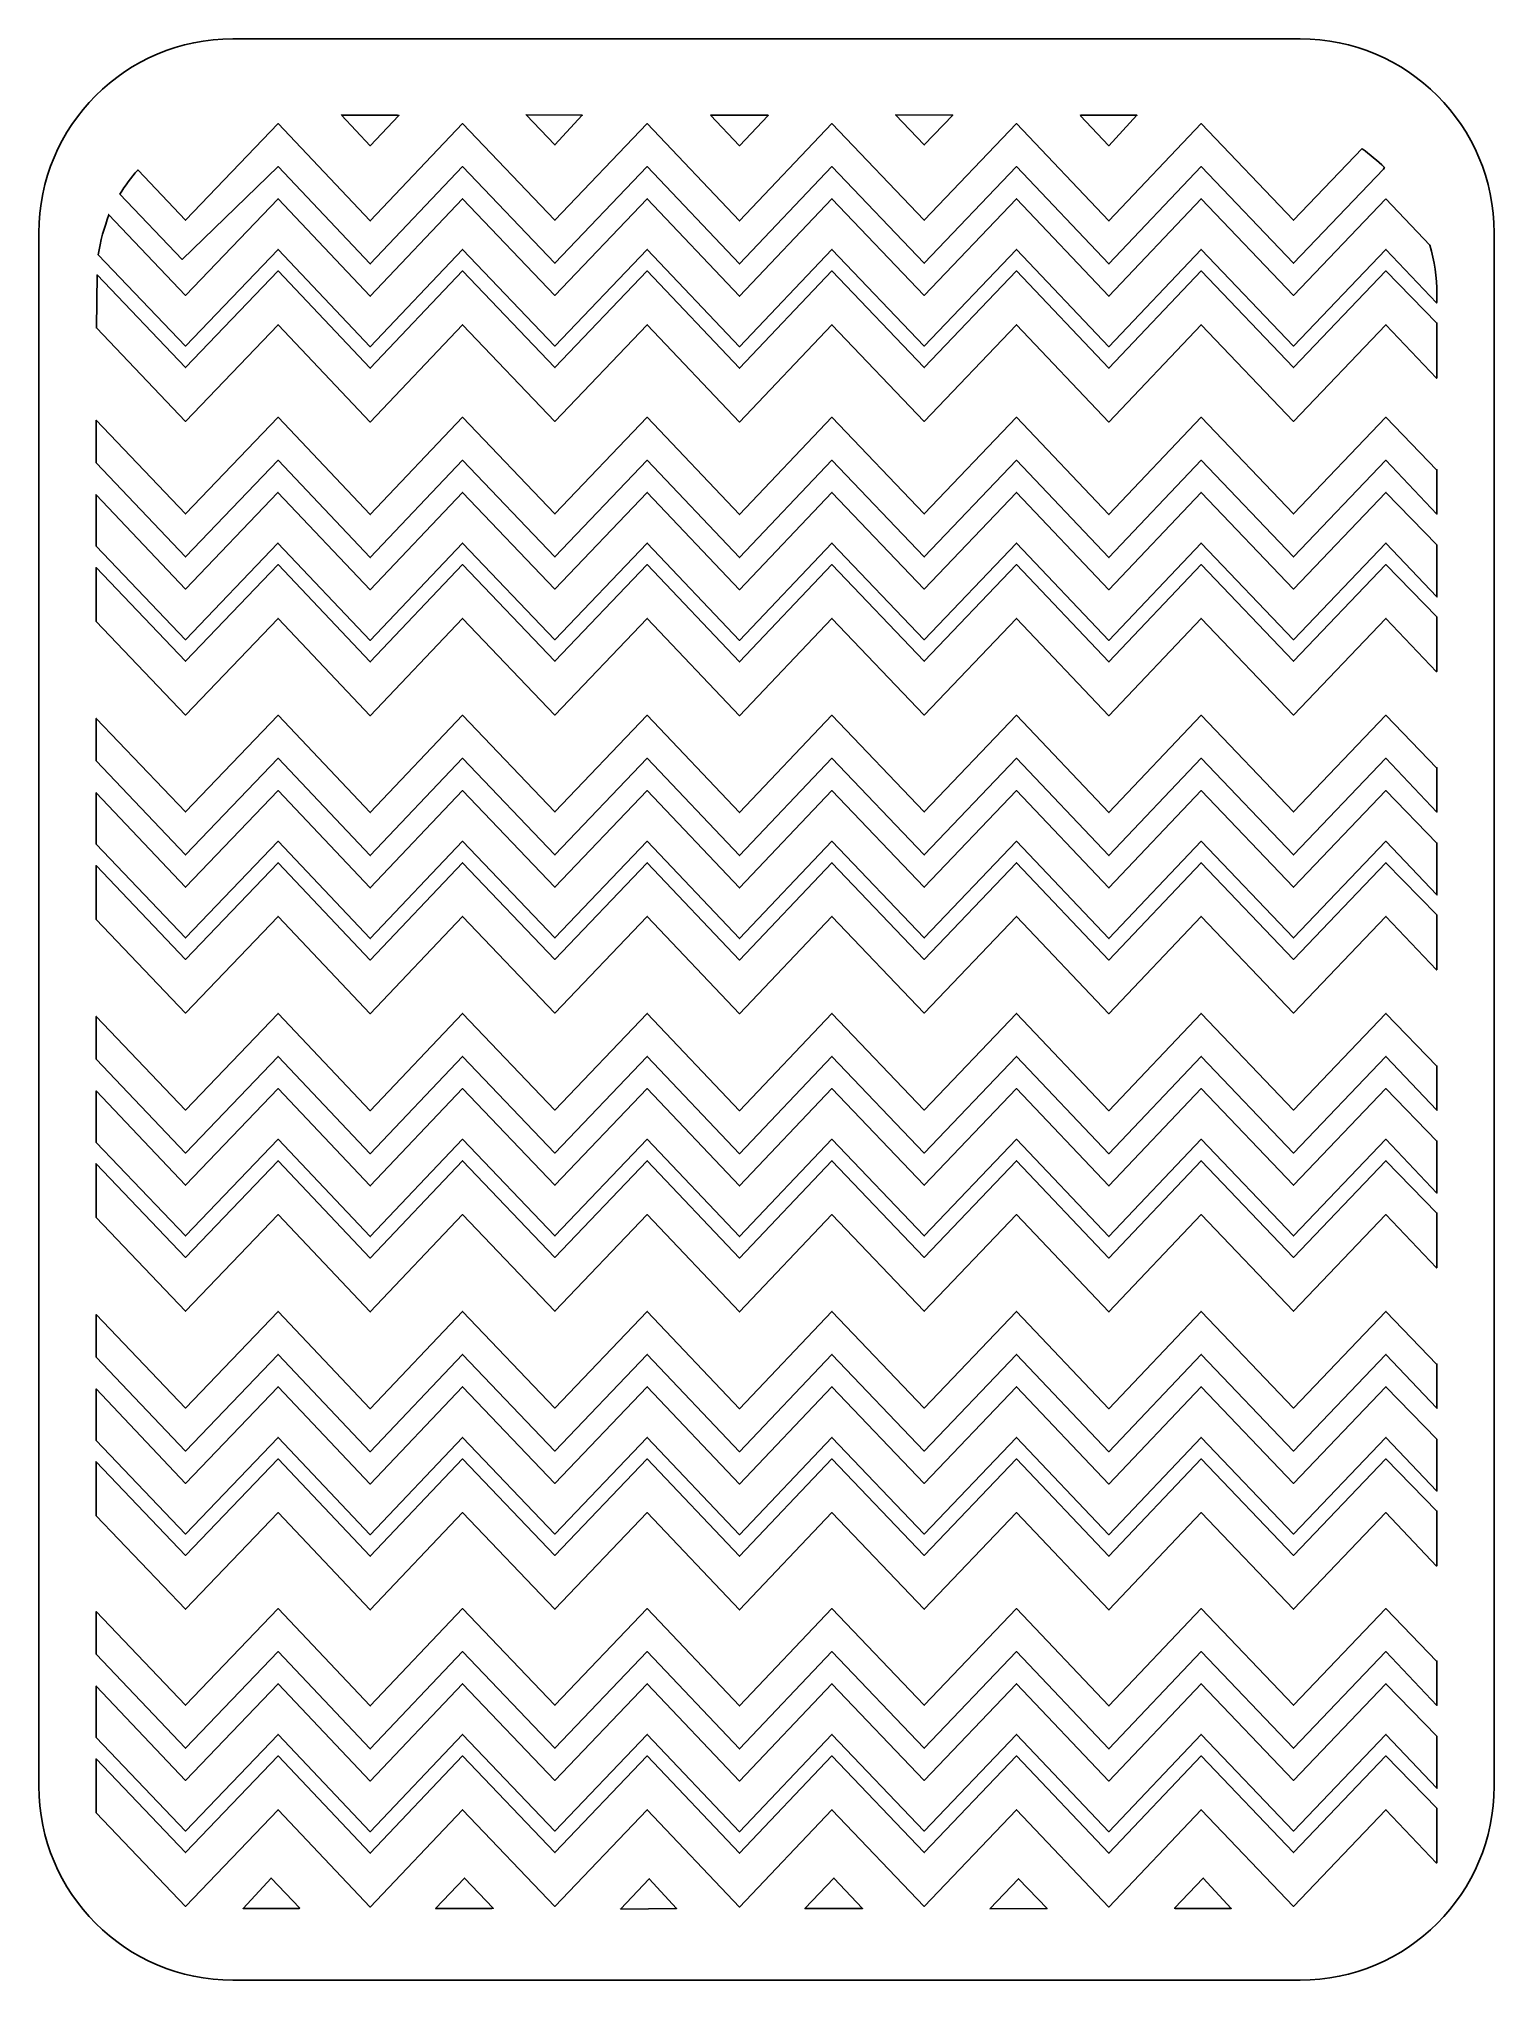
# Model space of a CAD drawing. Header units: centimetres. Extents: x -2.39 to 3.32, y -6.67 to 0.95.
import ezdxf

# ---------------------------------------------------------------- set-up
doc = ezdxf.new("R2010")
doc.units = ezdxf.units.CM
doc.header["$MEASUREMENT"] = 0
doc.layers.add('Camada 1', color=7, linetype='Continuous')

msp = doc.modelspace()

# ---------------------------------------------------------------- linework, layer by layer
at = {"layer": 'Camada 1'}
for points, knots in [([(3.32327, -5.90703), (3.32327, -6.32788), (2.98209, -6.66903), (2.56127, -6.66903), (2.56127, -6.66903), (2.56127, -6.66903), (-1.62973, -6.66903), (-1.62973, -6.66903), (-1.62973, -6.66903), (-2.05058, -6.66903), (-2.39173, -6.32788), (-2.39173, -5.90703), (-2.39173, -5.90703), (-2.39173, -5.90703), (-2.39173, 0.18897), (-2.39173, 0.18897), (-2.39173, 0.18897), (-2.39173, 0.60982), (-2.05058, 0.95097), (-1.62973, 0.95097), (-1.62973, 0.95097), (-1.62973, 0.95097), (2.56127, 0.95097), (2.56127, 0.95097), (2.56127, 0.95097), (2.98209, 0.95097), (3.32327, 0.60982), (3.32327, 0.18897), (3.32327, 0.18897), (3.32327, 0.18897), (3.32327, -5.90703), (3.32327, -5.90703)], [0, 0, 0, 0, 0.1111111, 0.1111111, 0.1111111, 0.1111111, 0.2222222, 0.2222222, 0.2222222, 0.2222222, 0.3333333, 0.3333333, 0.3333333, 0.3333333, 0.4444444, 0.4444444, 0.4444444, 0.4444444, 0.5555556, 0.5555556, 0.5555556, 0.5555556, 0.6666667, 0.6666667, 0.6666667, 0.6666667, 0.7777778, 0.7777778, 0.7777778, 0.7777778, 1, 1, 1, 1]), ([(2.80421, 0.52025), (2.80421, 0.52025), (2.53524, 0.23892), (2.53524, 0.23892), (2.53524, 0.23892), (2.53524, 0.23892), (2.17258, 0.61833), (2.17258, 0.61833), (2.17258, 0.61833), (2.17258, 0.61833), (1.81018, 0.23622), (1.81018, 0.23622), (1.81018, 0.23622), (1.81018, 0.23622), (1.44783, 0.61833), (1.44783, 0.61833), (1.44783, 0.61833), (1.44783, 0.61833), (1.08511, 0.23892), (1.08511, 0.23892), (1.08511, 0.23892), (1.08511, 0.23892), (0.72245, 0.61833), (0.72245, 0.61833), (0.72245, 0.61833), (0.72245, 0.61833), (0.36005, 0.23622), (0.36005, 0.23622), (0.36005, 0.23622), (0.36005, 0.23622), (-0.0023, 0.61833), (-0.0023, 0.61833), (-0.0023, 0.61833), (-0.0023, 0.61833), (-0.36502, 0.23892), (-0.36502, 0.23892), (-0.36502, 0.23892), (-0.36502, 0.23892), (-0.72768, 0.61833), (-0.72768, 0.61833), (-0.72768, 0.61833), (-0.72768, 0.61833), (-1.09008, 0.23622), (-1.09008, 0.23622), (-1.09008, 0.23622), (-1.09008, 0.23622), (-1.45245, 0.61833), (-1.45245, 0.61833), (-1.45245, 0.61833), (-1.45245, 0.61833), (-1.81514, 0.23892), (-1.81514, 0.23892), (-1.81514, 0.23892), (-1.81514, 0.23892), (-2.00212, 0.43498), (-2.00212, 0.43498), (-2.00212, 0.43498), (-2.00212, 0.43498), (-2.00326, 0.43606), (-2.00326, 0.43606), (-2.00326, 0.43606), (-2.0294, 0.40666), (-2.05287, 0.37484), (-2.07332, 0.34097), (-2.07332, 0.34097), (-2.07332, 0.34097), (-1.82882, 0.08522), (-1.82882, 0.08522), (-1.82882, 0.08522), (-1.82882, 0.08522), (-1.45242, 0.44955), (-1.45242, 0.44955), (-1.45242, 0.44955), (-1.45242, 0.44955), (-1.09005, 0.06747), (-1.09005, 0.06747), (-1.09005, 0.06747), (-1.09005, 0.06747), (-0.72765, 0.44955), (-0.72765, 0.44955), (-0.72765, 0.44955), (-0.72765, 0.44955), (-0.36499, 0.07016), (-0.36499, 0.07016), (-0.36499, 0.07016), (-0.36499, 0.07016), (-0.00227, 0.44955), (-0.00227, 0.44955), (-0.00227, 0.44955), (-0.00227, 0.44955), (0.36008, 0.06747), (0.36008, 0.06747), (0.36008, 0.06747), (0.36008, 0.06747), (0.72248, 0.44955), (0.72248, 0.44955), (0.72248, 0.44955), (0.72248, 0.44955), (1.08514, 0.07016), (1.08514, 0.07016), (1.08514, 0.07016), (1.08514, 0.07016), (1.44786, 0.44955), (1.44786, 0.44955), (1.44786, 0.44955), (1.44786, 0.44955), (1.81021, 0.06747), (1.81021, 0.06747), (1.81021, 0.06747), (1.81021, 0.06747), (2.17261, 0.44955), (2.17261, 0.44955), (2.17261, 0.44955), (2.17261, 0.44955), (2.53527, 0.07016), (2.53527, 0.07016), (2.53527, 0.07016), (2.53527, 0.07016), (2.88801, 0.4391), (2.88801, 0.4391), (2.88801, 0.4391), (2.88801, 0.4391), (2.89193, 0.44577), (2.89193, 0.44577), (2.89193, 0.44577), (2.86494, 0.47268), (2.83579, 0.49742), (2.80472, 0.51967), (2.80472, 0.51967), (2.80472, 0.51967), (2.80421, 0.52025), (2.80421, 0.52025)], [0, 0, 0, 0, 0.0294118, 0.0294118, 0.0294118, 0.0294118, 0.0588235, 0.0588235, 0.0588235, 0.0588235, 0.0882353, 0.0882353, 0.0882353, 0.0882353, 0.1176471, 0.1176471, 0.1176471, 0.1176471, 0.1470588, 0.1470588, 0.1470588, 0.1470588, 0.1764706, 0.1764706, 0.1764706, 0.1764706, 0.2058824, 0.2058824, 0.2058824, 0.2058824, 0.2352941, 0.2352941, 0.2352941, 0.2352941, 0.2647059, 0.2647059, 0.2647059, 0.2647059, 0.2941176, 0.2941176, 0.2941176, 0.2941176, 0.3235294, 0.3235294, 0.3235294, 0.3235294, 0.3529412, 0.3529412, 0.3529412, 0.3529412, 0.3823529, 0.3823529, 0.3823529, 0.3823529, 0.4117647, 0.4117647, 0.4117647, 0.4117647, 0.4411765, 0.4411765, 0.4411765, 0.4411765, 0.4705882, 0.4705882, 0.4705882, 0.4705882, 0.5, 0.5, 0.5, 0.5, 0.5294118, 0.5294118, 0.5294118, 0.5294118, 0.5588235, 0.5588235, 0.5588235, 0.5588235, 0.5882353, 0.5882353, 0.5882353, 0.5882353, 0.6176471, 0.6176471, 0.6176471, 0.6176471, 0.6470588, 0.6470588, 0.6470588, 0.6470588, 0.6764706, 0.6764706, 0.6764706, 0.6764706, 0.7058824, 0.7058824, 0.7058824, 0.7058824, 0.7352941, 0.7352941, 0.7352941, 0.7352941, 0.7647059, 0.7647059, 0.7647059, 0.7647059, 0.7941176, 0.7941176, 0.7941176, 0.7941176, 0.8235294, 0.8235294, 0.8235294, 0.8235294, 0.8529412, 0.8529412, 0.8529412, 0.8529412, 0.8823529, 0.8823529, 0.8823529, 0.8823529, 0.9117647, 0.9117647, 0.9117647, 0.9117647, 0.9411765, 0.9411765, 0.9411765, 0.9411765, 1, 1, 1, 1]), ([(-1.20377, 0.65143), (-1.20377, 0.65143), (-1.0901, 0.53157), (-1.0901, 0.53157), (-1.0901, 0.53157), (-1.0901, 0.53157), (-0.97749, 0.65032), (-0.97749, 0.65032), (-0.97749, 0.65032), (-0.97749, 0.65032), (-0.98373, 0.65072), (-0.98373, 0.65072), (-0.98373, 0.65072), (-0.98373, 0.65072), (-1.20377, 0.65143), (-1.20377, 0.65143), (-1.20377, 0.65143), (-1.20377, 0.65143), (-1.20377, 0.65143), (-1.20377, 0.65143)], [0, 0, 0, 0, 0.1666667, 0.1666667, 0.1666667, 0.1666667, 0.3333333, 0.3333333, 0.3333333, 0.3333333, 0.5, 0.5, 0.5, 0.5, 0.6666667, 0.6666667, 0.6666667, 0.6666667, 1, 1, 1, 1]), ([(-0.47853, 0.65304), (-0.47853, 0.65304), (-0.36502, 0.53429), (-0.36502, 0.53429), (-0.36502, 0.53429), (-0.36502, 0.53429), (-0.25784, 0.65071), (-0.25784, 0.65071), (-0.25784, 0.65071), (-0.25784, 0.65071), (-0.25784, 0.65071), (-0.25784, 0.65071), (-0.25784, 0.65071), (-0.25784, 0.65071), (-0.47853, 0.65304), (-0.47853, 0.65304), (-0.47853, 0.65304), (-0.47853, 0.65304), (-0.47853, 0.65304), (-0.47853, 0.65304)], [0, 0, 0, 0, 0.1666667, 0.1666667, 0.1666667, 0.1666667, 0.3333333, 0.3333333, 0.3333333, 0.3333333, 0.5, 0.5, 0.5, 0.5, 0.6666667, 0.6666667, 0.6666667, 0.6666667, 1, 1, 1, 1]), ([(0.24649, 0.6513), (0.24649, 0.6513), (0.36002, 0.53158), (0.36002, 0.53158), (0.36002, 0.53158), (0.36002, 0.53158), (0.47284, 0.65051), (0.47284, 0.65051), (0.47284, 0.65051), (0.47284, 0.65051), (0.46977, 0.65072), (0.46977, 0.65072), (0.46977, 0.65072), (0.46977, 0.65072), (0.24956, 0.65072), (0.24956, 0.65072), (0.24956, 0.65072), (0.24956, 0.65072), (0.24649, 0.6513), (0.24649, 0.6513)], [0, 0, 0, 0, 0.1666667, 0.1666667, 0.1666667, 0.1666667, 0.3333333, 0.3333333, 0.3333333, 0.3333333, 0.5, 0.5, 0.5, 0.5, 0.6666667, 0.6666667, 0.6666667, 0.6666667, 1, 1, 1, 1]), ([(0.97248, 0.65215), (0.97248, 0.65215), (1.08511, 0.5343), (1.08511, 0.5343), (1.08511, 0.5343), (1.08511, 0.5343), (1.19711, 0.65143), (1.19711, 0.65143), (1.19711, 0.65143), (1.19711, 0.65143), (1.19261, 0.65072), (1.19261, 0.65072), (1.19261, 0.65072), (1.19261, 0.65072), (0.97248, 0.65215), (0.97248, 0.65215), (0.97248, 0.65215), (0.97248, 0.65215), (0.97248, 0.65215), (0.97248, 0.65215)], [0, 0, 0, 0, 0.1666667, 0.1666667, 0.1666667, 0.1666667, 0.3333333, 0.3333333, 0.3333333, 0.3333333, 0.5, 0.5, 0.5, 0.5, 0.6666667, 0.6666667, 0.6666667, 0.6666667, 1, 1, 1, 1]), ([(1.69802, 0.64987), (1.69802, 0.64987), (1.81018, 0.53157), (1.81018, 0.53157), (1.81018, 0.53157), (1.81018, 0.53157), (1.92022, 0.65071), (1.92022, 0.65071), (1.92022, 0.65071), (1.92022, 0.65071), (1.92022, 0.65071), (1.92022, 0.65071), (1.92022, 0.65071), (1.92022, 0.65071), (1.70161, 0.65072), (1.70161, 0.65072), (1.70161, 0.65072), (1.70161, 0.65072), (1.69802, 0.64987), (1.69802, 0.64987)], [0, 0, 0, 0, 0.1666667, 0.1666667, 0.1666667, 0.1666667, 0.3333333, 0.3333333, 0.3333333, 0.3333333, 0.5, 0.5, 0.5, 0.5, 0.6666667, 0.6666667, 0.6666667, 0.6666667, 1, 1, 1, 1]), ([(2.89795, 0.32295), (2.89795, 0.32295), (2.53523, -0.05644), (2.53523, -0.05644), (2.53523, -0.05644), (2.53523, -0.05644), (2.17257, 0.32295), (2.17257, 0.32295), (2.17257, 0.32295), (2.17257, 0.32295), (1.81017, -0.05913), (1.81017, -0.05913), (1.81017, -0.05913), (1.81017, -0.05913), (1.44782, 0.32295), (1.44782, 0.32295), (1.44782, 0.32295), (1.44782, 0.32295), (1.0851, -0.05644), (1.0851, -0.05644), (1.0851, -0.05644), (1.0851, -0.05644), (0.72244, 0.32295), (0.72244, 0.32295), (0.72244, 0.32295), (0.72244, 0.32295), (0.36004, -0.05913), (0.36004, -0.05913), (0.36004, -0.05913), (0.36004, -0.05913), (-0.00231, 0.32295), (-0.00231, 0.32295), (-0.00231, 0.32295), (-0.00231, 0.32295), (-0.36503, -0.05644), (-0.36503, -0.05644), (-0.36503, -0.05644), (-0.36503, -0.05644), (-0.72769, 0.32295), (-0.72769, 0.32295), (-0.72769, 0.32295), (-0.72769, 0.32295), (-1.09009, -0.05913), (-1.09009, -0.05913), (-1.09009, -0.05913), (-1.09009, -0.05913), (-1.45246, 0.32295), (-1.45246, 0.32295), (-1.45246, 0.32295), (-1.45246, 0.32295), (-1.81515, -0.05644), (-1.81515, -0.05644), (-1.81515, -0.05644), (-1.81515, -0.05644), (-2.11783, 0.26172), (-2.11783, 0.26172), (-2.11783, 0.26172), (-2.11783, 0.26172), (-2.11645, 0.25966), (-2.11645, 0.25966), (-2.11645, 0.25966), (-2.13341, 0.21582), (-2.15095, 0.15279), (-2.15833, 0.10356), (-2.15833, 0.10356), (-2.15833, 0.10356), (-2.15821, 0.10356), (-2.15821, 0.10356), (-2.15821, 0.10356), (-2.15821, 0.10356), (-1.81512, -0.25514), (-1.81512, -0.25514), (-1.81512, -0.25514), (-1.81512, -0.25514), (-1.45243, 0.12425), (-1.45243, 0.12425), (-1.45243, 0.12425), (-1.45243, 0.12425), (-1.09006, -0.25783), (-1.09006, -0.25783), (-1.09006, -0.25783), (-1.09006, -0.25783), (-0.72766, 0.12425), (-0.72766, 0.12425), (-0.72766, 0.12425), (-0.72766, 0.12425), (-0.365, -0.25514), (-0.365, -0.25514), (-0.365, -0.25514), (-0.365, -0.25514), (-0.00228, 0.12425), (-0.00228, 0.12425), (-0.00228, 0.12425), (-0.00228, 0.12425), (0.36007, -0.25783), (0.36007, -0.25783), (0.36007, -0.25783), (0.36007, -0.25783), (0.72247, 0.12425), (0.72247, 0.12425), (0.72247, 0.12425), (0.72247, 0.12425), (1.08513, -0.25514), (1.08513, -0.25514), (1.08513, -0.25514), (1.08513, -0.25514), (1.44785, 0.12425), (1.44785, 0.12425), (1.44785, 0.12425), (1.44785, 0.12425), (1.8102, -0.25783), (1.8102, -0.25783), (1.8102, -0.25783), (1.8102, -0.25783), (2.1726, 0.12425), (2.1726, 0.12425), (2.1726, 0.12425), (2.1726, 0.12425), (2.53526, -0.25514), (2.53526, -0.25514), (2.53526, -0.25514), (2.53526, -0.25514), (2.89798, 0.12425), (2.89798, 0.12425), (2.89798, 0.12425), (2.89798, 0.12425), (3.09703, -0.08567), (3.09703, -0.08567), (3.09703, -0.08567), (3.09703, -0.08567), (3.09811, -0.08215), (3.09811, -0.08215), (3.09811, -0.08215), (3.09811, -0.08215), (3.09811, -0.05122), (3.09811, -0.05122), (3.09811, -0.05122), (3.09811, 0.01741), (3.0888, 0.0784), (3.07043, 0.14111), (3.07043, 0.14111), (3.07043, 0.14111), (2.89795, 0.32295), (2.89795, 0.32295)], [0, 0, 0, 0, 0.027027, 0.027027, 0.027027, 0.027027, 0.0540541, 0.0540541, 0.0540541, 0.0540541, 0.0810811, 0.0810811, 0.0810811, 0.0810811, 0.1081081, 0.1081081, 0.1081081, 0.1081081, 0.1351351, 0.1351351, 0.1351351, 0.1351351, 0.1621622, 0.1621622, 0.1621622, 0.1621622, 0.1891892, 0.1891892, 0.1891892, 0.1891892, 0.2162162, 0.2162162, 0.2162162, 0.2162162, 0.2432432, 0.2432432, 0.2432432, 0.2432432, 0.2702703, 0.2702703, 0.2702703, 0.2702703, 0.2972973, 0.2972973, 0.2972973, 0.2972973, 0.3243243, 0.3243243, 0.3243243, 0.3243243, 0.3513514, 0.3513514, 0.3513514, 0.3513514, 0.3783784, 0.3783784, 0.3783784, 0.3783784, 0.4054054, 0.4054054, 0.4054054, 0.4054054, 0.4324324, 0.4324324, 0.4324324, 0.4324324, 0.4594595, 0.4594595, 0.4594595, 0.4594595, 0.4864865, 0.4864865, 0.4864865, 0.4864865, 0.5135135, 0.5135135, 0.5135135, 0.5135135, 0.5405405, 0.5405405, 0.5405405, 0.5405405, 0.5675676, 0.5675676, 0.5675676, 0.5675676, 0.5945946, 0.5945946, 0.5945946, 0.5945946, 0.6216216, 0.6216216, 0.6216216, 0.6216216, 0.6486486, 0.6486486, 0.6486486, 0.6486486, 0.6756757, 0.6756757, 0.6756757, 0.6756757, 0.7027027, 0.7027027, 0.7027027, 0.7027027, 0.7297297, 0.7297297, 0.7297297, 0.7297297, 0.7567568, 0.7567568, 0.7567568, 0.7567568, 0.7837838, 0.7837838, 0.7837838, 0.7837838, 0.8108108, 0.8108108, 0.8108108, 0.8108108, 0.8378378, 0.8378378, 0.8378378, 0.8378378, 0.8648649, 0.8648649, 0.8648649, 0.8648649, 0.8918919, 0.8918919, 0.8918919, 0.8918919, 0.9189189, 0.9189189, 0.9189189, 0.9189189, 0.9459459, 0.9459459, 0.9459459, 0.9459459, 1, 1, 1, 1]), ([(3.09811, -0.16507), (3.09811, -0.16507), (2.89798, 0.03988), (2.89798, 0.03988), (2.89798, 0.03988), (2.89798, 0.03988), (2.53526, -0.33951), (2.53526, -0.33951), (2.53526, -0.33951), (2.53526, -0.33951), (2.1726, 0.03988), (2.1726, 0.03988), (2.1726, 0.03988), (2.1726, 0.03988), (1.8102, -0.3422), (1.8102, -0.3422), (1.8102, -0.3422), (1.8102, -0.3422), (1.44785, 0.03988), (1.44785, 0.03988), (1.44785, 0.03988), (1.44785, 0.03988), (1.08513, -0.33951), (1.08513, -0.33951), (1.08513, -0.33951), (1.08513, -0.33951), (0.72247, 0.03988), (0.72247, 0.03988), (0.72247, 0.03988), (0.72247, 0.03988), (0.36007, -0.3422), (0.36007, -0.3422), (0.36007, -0.3422), (0.36007, -0.3422), (-0.00228, 0.03988), (-0.00228, 0.03988), (-0.00228, 0.03988), (-0.00228, 0.03988), (-0.365, -0.33951), (-0.365, -0.33951), (-0.365, -0.33951), (-0.365, -0.33951), (-0.72766, 0.03988), (-0.72766, 0.03988), (-0.72766, 0.03988), (-0.72766, 0.03988), (-1.09006, -0.3422), (-1.09006, -0.3422), (-1.09006, -0.3422), (-1.09006, -0.3422), (-1.45243, 0.03988), (-1.45243, 0.03988), (-1.45243, 0.03988), (-1.45243, 0.03988), (-1.81512, -0.33951), (-1.81512, -0.33951), (-1.81512, -0.33951), (-1.81512, -0.33951), (-2.1627, 0.02405), (-2.1627, 0.02405), (-2.1627, 0.02405), (-2.1627, 0.02405), (-2.1658, -0.18365), (-2.1658, -0.18365), (-2.1658, -0.18365), (-2.1658, -0.18365), (-1.81512, -0.55047), (-1.81512, -0.55047), (-1.81512, -0.55047), (-1.81512, -0.55047), (-1.45243, -0.17108), (-1.45243, -0.17108), (-1.45243, -0.17108), (-1.45243, -0.17108), (-1.09006, -0.55319), (-1.09006, -0.55319), (-1.09006, -0.55319), (-1.09006, -0.55319), (-0.72766, -0.17108), (-0.72766, -0.17108), (-0.72766, -0.17108), (-0.72766, -0.17108), (-0.365, -0.55047), (-0.365, -0.55047), (-0.365, -0.55047), (-0.365, -0.55047), (-0.00228, -0.17108), (-0.00228, -0.17108), (-0.00228, -0.17108), (-0.00228, -0.17108), (0.36007, -0.55319), (0.36007, -0.55319), (0.36007, -0.55319), (0.36007, -0.55319), (0.72247, -0.17108), (0.72247, -0.17108), (0.72247, -0.17108), (0.72247, -0.17108), (1.08513, -0.55047), (1.08513, -0.55047), (1.08513, -0.55047), (1.08513, -0.55047), (1.44785, -0.17108), (1.44785, -0.17108), (1.44785, -0.17108), (1.44785, -0.17108), (1.8102, -0.55319), (1.8102, -0.55319), (1.8102, -0.55319), (1.8102, -0.55319), (2.1726, -0.17108), (2.1726, -0.17108), (2.1726, -0.17108), (2.1726, -0.17108), (2.53526, -0.55047), (2.53526, -0.55047), (2.53526, -0.55047), (2.53526, -0.55047), (2.89798, -0.17108), (2.89798, -0.17108), (2.89798, -0.17108), (2.89798, -0.17108), (3.09724, -0.38119), (3.09724, -0.38119), (3.09724, -0.38119), (3.09724, -0.38119), (3.09811, -0.38045), (3.09811, -0.38045), (3.09811, -0.38045), (3.09811, -0.38045), (3.09811, -0.16507), (3.09811, -0.16507), (3.09811, -0.16507), (3.09811, -0.16507), (3.09811, -0.16507), (3.09811, -0.16507)], [0, 0, 0, 0, 0.0285714, 0.0285714, 0.0285714, 0.0285714, 0.0571429, 0.0571429, 0.0571429, 0.0571429, 0.0857143, 0.0857143, 0.0857143, 0.0857143, 0.1142857, 0.1142857, 0.1142857, 0.1142857, 0.1428571, 0.1428571, 0.1428571, 0.1428571, 0.1714286, 0.1714286, 0.1714286, 0.1714286, 0.2, 0.2, 0.2, 0.2, 0.2285714, 0.2285714, 0.2285714, 0.2285714, 0.2571429, 0.2571429, 0.2571429, 0.2571429, 0.2857143, 0.2857143, 0.2857143, 0.2857143, 0.3142857, 0.3142857, 0.3142857, 0.3142857, 0.3428571, 0.3428571, 0.3428571, 0.3428571, 0.3714286, 0.3714286, 0.3714286, 0.3714286, 0.4, 0.4, 0.4, 0.4, 0.4285714, 0.4285714, 0.4285714, 0.4285714, 0.4571429, 0.4571429, 0.4571429, 0.4571429, 0.4857143, 0.4857143, 0.4857143, 0.4857143, 0.5142857, 0.5142857, 0.5142857, 0.5142857, 0.5428571, 0.5428571, 0.5428571, 0.5428571, 0.5714286, 0.5714286, 0.5714286, 0.5714286, 0.6, 0.6, 0.6, 0.6, 0.6285714, 0.6285714, 0.6285714, 0.6285714, 0.6571429, 0.6571429, 0.6571429, 0.6571429, 0.6857143, 0.6857143, 0.6857143, 0.6857143, 0.7142857, 0.7142857, 0.7142857, 0.7142857, 0.7428571, 0.7428571, 0.7428571, 0.7428571, 0.7714286, 0.7714286, 0.7714286, 0.7714286, 0.8, 0.8, 0.8, 0.8, 0.8285714, 0.8285714, 0.8285714, 0.8285714, 0.8571429, 0.8571429, 0.8571429, 0.8571429, 0.8857143, 0.8857143, 0.8857143, 0.8857143, 0.9142857, 0.9142857, 0.9142857, 0.9142857, 0.9428571, 0.9428571, 0.9428571, 0.9428571, 1, 1, 1, 1]), ([(3.09827, -0.74213), (3.09827, -0.74213), (2.89798, -0.53433), (2.89798, -0.53433), (2.89798, -0.53433), (2.89798, -0.53433), (2.53526, -0.91374), (2.53526, -0.91374), (2.53526, -0.91374), (2.53526, -0.91374), (2.1726, -0.53433), (2.1726, -0.53433), (2.1726, -0.53433), (2.1726, -0.53433), (1.8102, -0.91644), (1.8102, -0.91644), (1.8102, -0.91644), (1.8102, -0.91644), (1.44785, -0.53433), (1.44785, -0.53433), (1.44785, -0.53433), (1.44785, -0.53433), (1.08513, -0.91374), (1.08513, -0.91374), (1.08513, -0.91374), (1.08513, -0.91374), (0.72247, -0.53433), (0.72247, -0.53433), (0.72247, -0.53433), (0.72247, -0.53433), (0.36007, -0.91644), (0.36007, -0.91644), (0.36007, -0.91644), (0.36007, -0.91644), (-0.00228, -0.53433), (-0.00228, -0.53433), (-0.00228, -0.53433), (-0.00228, -0.53433), (-0.365, -0.91374), (-0.365, -0.91374), (-0.365, -0.91374), (-0.365, -0.91374), (-0.72766, -0.53433), (-0.72766, -0.53433), (-0.72766, -0.53433), (-0.72766, -0.53433), (-1.09006, -0.91644), (-1.09006, -0.91644), (-1.09006, -0.91644), (-1.09006, -0.91644), (-1.45243, -0.53433), (-1.45243, -0.53433), (-1.45243, -0.53433), (-1.45243, -0.53433), (-1.81512, -0.91374), (-1.81512, -0.91374), (-1.81512, -0.91374), (-1.81512, -0.91374), (-2.16625, -0.54642), (-2.16625, -0.54642), (-2.16625, -0.54642), (-2.16625, -0.54642), (-2.16646, -0.54642), (-2.16646, -0.54642), (-2.16646, -0.54642), (-2.16646, -0.54642), (-2.16646, -0.7134), (-2.16646, -0.7134), (-2.16646, -0.7134), (-2.16646, -0.7134), (-2.16646, -0.7134), (-2.16646, -0.7134), (-2.16646, -0.7134), (-2.16646, -0.7134), (-1.81509, -1.08252), (-1.81509, -1.08252), (-1.81509, -1.08252), (-1.81509, -1.08252), (-1.4524, -0.70313), (-1.4524, -0.70313), (-1.4524, -0.70313), (-1.4524, -0.70313), (-1.09003, -1.08521), (-1.09003, -1.08521), (-1.09003, -1.08521), (-1.09003, -1.08521), (-0.72763, -0.70313), (-0.72763, -0.70313), (-0.72763, -0.70313), (-0.72763, -0.70313), (-0.36497, -1.08252), (-0.36497, -1.08252), (-0.36497, -1.08252), (-0.36497, -1.08252), (-0.00225, -0.70313), (-0.00225, -0.70313), (-0.00225, -0.70313), (-0.00225, -0.70313), (0.3601, -1.08521), (0.3601, -1.08521), (0.3601, -1.08521), (0.3601, -1.08521), (0.7225, -0.70313), (0.7225, -0.70313), (0.7225, -0.70313), (0.7225, -0.70313), (1.08516, -1.08252), (1.08516, -1.08252), (1.08516, -1.08252), (1.08516, -1.08252), (1.44788, -0.70313), (1.44788, -0.70313), (1.44788, -0.70313), (1.44788, -0.70313), (1.81023, -1.08521), (1.81023, -1.08521), (1.81023, -1.08521), (1.81023, -1.08521), (2.17263, -0.70313), (2.17263, -0.70313), (2.17263, -0.70313), (2.17263, -0.70313), (2.53529, -1.08252), (2.53529, -1.08252), (2.53529, -1.08252), (2.53529, -1.08252), (2.89801, -0.70313), (2.89801, -0.70313), (2.89801, -0.70313), (2.89801, -0.70313), (3.09817, -0.91424), (3.09817, -0.91424), (3.09817, -0.91424), (3.09817, -0.91424), (3.09814, -0.9144), (3.09814, -0.9144), (3.09814, -0.9144), (3.09814, -0.9144), (3.09814, -0.74036), (3.09814, -0.74036), (3.09814, -0.74036), (3.09814, -0.74036), (3.09827, -0.74213), (3.09827, -0.74213)], [0, 0, 0, 0, 0.027027, 0.027027, 0.027027, 0.027027, 0.0540541, 0.0540541, 0.0540541, 0.0540541, 0.0810811, 0.0810811, 0.0810811, 0.0810811, 0.1081081, 0.1081081, 0.1081081, 0.1081081, 0.1351351, 0.1351351, 0.1351351, 0.1351351, 0.1621622, 0.1621622, 0.1621622, 0.1621622, 0.1891892, 0.1891892, 0.1891892, 0.1891892, 0.2162162, 0.2162162, 0.2162162, 0.2162162, 0.2432432, 0.2432432, 0.2432432, 0.2432432, 0.2702703, 0.2702703, 0.2702703, 0.2702703, 0.2972973, 0.2972973, 0.2972973, 0.2972973, 0.3243243, 0.3243243, 0.3243243, 0.3243243, 0.3513514, 0.3513514, 0.3513514, 0.3513514, 0.3783784, 0.3783784, 0.3783784, 0.3783784, 0.4054054, 0.4054054, 0.4054054, 0.4054054, 0.4324324, 0.4324324, 0.4324324, 0.4324324, 0.4594595, 0.4594595, 0.4594595, 0.4594595, 0.4864865, 0.4864865, 0.4864865, 0.4864865, 0.5135135, 0.5135135, 0.5135135, 0.5135135, 0.5405405, 0.5405405, 0.5405405, 0.5405405, 0.5675676, 0.5675676, 0.5675676, 0.5675676, 0.5945946, 0.5945946, 0.5945946, 0.5945946, 0.6216216, 0.6216216, 0.6216216, 0.6216216, 0.6486486, 0.6486486, 0.6486486, 0.6486486, 0.6756757, 0.6756757, 0.6756757, 0.6756757, 0.7027027, 0.7027027, 0.7027027, 0.7027027, 0.7297297, 0.7297297, 0.7297297, 0.7297297, 0.7567568, 0.7567568, 0.7567568, 0.7567568, 0.7837838, 0.7837838, 0.7837838, 0.7837838, 0.8108108, 0.8108108, 0.8108108, 0.8108108, 0.8378378, 0.8378378, 0.8378378, 0.8378378, 0.8648649, 0.8648649, 0.8648649, 0.8648649, 0.8918919, 0.8918919, 0.8918919, 0.8918919, 0.9189189, 0.9189189, 0.9189189, 0.9189189, 0.9459459, 0.9459459, 0.9459459, 0.9459459, 1, 1, 1, 1]), ([(3.09811, -1.03566), (3.09811, -1.03566), (2.89798, -0.82971), (2.89798, -0.82971), (2.89798, -0.82971), (2.89798, -0.82971), (2.53526, -1.2091), (2.53526, -1.2091), (2.53526, -1.2091), (2.53526, -1.2091), (2.1726, -0.82971), (2.1726, -0.82971), (2.1726, -0.82971), (2.1726, -0.82971), (1.81017, -1.21179), (1.81017, -1.21179), (1.81017, -1.21179), (1.81017, -1.21179), (1.44782, -0.82971), (1.44782, -0.82971), (1.44782, -0.82971), (1.44782, -0.82971), (1.0851, -1.2091), (1.0851, -1.2091), (1.0851, -1.2091), (1.0851, -1.2091), (0.72244, -0.82971), (0.72244, -0.82971), (0.72244, -0.82971), (0.72244, -0.82971), (0.36002, -1.21179), (0.36002, -1.21179), (0.36002, -1.21179), (0.36002, -1.21179), (-0.00233, -0.82971), (-0.00233, -0.82971), (-0.00233, -0.82971), (-0.00233, -0.82971), (-0.36505, -1.2091), (-0.36505, -1.2091), (-0.36505, -1.2091), (-0.36505, -1.2091), (-0.72771, -0.82971), (-0.72771, -0.82971), (-0.72771, -0.82971), (-0.72771, -0.82971), (-1.09011, -1.21179), (-1.09011, -1.21179), (-1.09011, -1.21179), (-1.09011, -1.21179), (-1.45248, -0.82971), (-1.45248, -0.82971), (-1.45248, -0.82971), (-1.45248, -0.82971), (-1.81517, -1.2091), (-1.81517, -1.2091), (-1.81517, -1.2091), (-1.81517, -1.2091), (-2.16654, -0.8385), (-2.16654, -0.8385), (-2.16654, -0.8385), (-2.16654, -0.8385), (-2.16654, -0.8385), (-2.16654, -0.8385), (-2.16654, -0.8385), (-2.16654, -0.8385), (-2.16622, -1.04062), (-2.16622, -1.04062), (-2.16622, -1.04062), (-2.16622, -1.04062), (-1.81517, -1.40781), (-1.81517, -1.40781), (-1.81517, -1.40781), (-1.81517, -1.40781), (-1.45248, -1.02842), (-1.45248, -1.02842), (-1.45248, -1.02842), (-1.45248, -1.02842), (-1.09011, -1.4105), (-1.09011, -1.4105), (-1.09011, -1.4105), (-1.09011, -1.4105), (-0.72771, -1.02842), (-0.72771, -1.02842), (-0.72771, -1.02842), (-0.72771, -1.02842), (-0.36505, -1.40781), (-0.36505, -1.40781), (-0.36505, -1.40781), (-0.36505, -1.40781), (-0.00233, -1.02842), (-0.00233, -1.02842), (-0.00233, -1.02842), (-0.00233, -1.02842), (0.36002, -1.4105), (0.36002, -1.4105), (0.36002, -1.4105), (0.36002, -1.4105), (0.72242, -1.02842), (0.72242, -1.02842), (0.72242, -1.02842), (0.72242, -1.02842), (1.08508, -1.40781), (1.08508, -1.40781), (1.08508, -1.40781), (1.08508, -1.40781), (1.4478, -1.02842), (1.4478, -1.02842), (1.4478, -1.02842), (1.4478, -1.02842), (1.81015, -1.4105), (1.81015, -1.4105), (1.81015, -1.4105), (1.81015, -1.4105), (2.17255, -1.02842), (2.17255, -1.02842), (2.17255, -1.02842), (2.17255, -1.02842), (2.53521, -1.40781), (2.53521, -1.40781), (2.53521, -1.40781), (2.53521, -1.40781), (2.89793, -1.02842), (2.89793, -1.02842), (2.89793, -1.02842), (2.89793, -1.02842), (3.09809, -1.23953), (3.09809, -1.23953), (3.09809, -1.23953), (3.09809, -1.23953), (3.09806, -1.23352), (3.09806, -1.23352), (3.09806, -1.23352), (3.09806, -1.23352), (3.09806, -1.03566), (3.09806, -1.03566), (3.09806, -1.03566), (3.09806, -1.03566), (3.09811, -1.03566), (3.09811, -1.03566)], [0, 0, 0, 0, 0.0277778, 0.0277778, 0.0277778, 0.0277778, 0.0555556, 0.0555556, 0.0555556, 0.0555556, 0.0833333, 0.0833333, 0.0833333, 0.0833333, 0.1111111, 0.1111111, 0.1111111, 0.1111111, 0.1388889, 0.1388889, 0.1388889, 0.1388889, 0.1666667, 0.1666667, 0.1666667, 0.1666667, 0.1944444, 0.1944444, 0.1944444, 0.1944444, 0.2222222, 0.2222222, 0.2222222, 0.2222222, 0.25, 0.25, 0.25, 0.25, 0.2777778, 0.2777778, 0.2777778, 0.2777778, 0.3055556, 0.3055556, 0.3055556, 0.3055556, 0.3333333, 0.3333333, 0.3333333, 0.3333333, 0.3611111, 0.3611111, 0.3611111, 0.3611111, 0.3888889, 0.3888889, 0.3888889, 0.3888889, 0.4166667, 0.4166667, 0.4166667, 0.4166667, 0.4444444, 0.4444444, 0.4444444, 0.4444444, 0.4722222, 0.4722222, 0.4722222, 0.4722222, 0.5, 0.5, 0.5, 0.5, 0.5277778, 0.5277778, 0.5277778, 0.5277778, 0.5555556, 0.5555556, 0.5555556, 0.5555556, 0.5833333, 0.5833333, 0.5833333, 0.5833333, 0.6111111, 0.6111111, 0.6111111, 0.6111111, 0.6388889, 0.6388889, 0.6388889, 0.6388889, 0.6666667, 0.6666667, 0.6666667, 0.6666667, 0.6944444, 0.6944444, 0.6944444, 0.6944444, 0.7222222, 0.7222222, 0.7222222, 0.7222222, 0.75, 0.75, 0.75, 0.75, 0.7777778, 0.7777778, 0.7777778, 0.7777778, 0.8055556, 0.8055556, 0.8055556, 0.8055556, 0.8333333, 0.8333333, 0.8333333, 0.8333333, 0.8611111, 0.8611111, 0.8611111, 0.8611111, 0.8888889, 0.8888889, 0.8888889, 0.8888889, 0.9166667, 0.9166667, 0.9166667, 0.9166667, 0.9444444, 0.9444444, 0.9444444, 0.9444444, 1, 1, 1, 1]), ([(3.09811, -1.31805), (3.09811, -1.31805), (2.89798, -1.11276), (2.89798, -1.11276), (2.89798, -1.11276), (2.89798, -1.11276), (2.53526, -1.49215), (2.53526, -1.49215), (2.53526, -1.49215), (2.53526, -1.49215), (2.1726, -1.11276), (2.1726, -1.11276), (2.1726, -1.11276), (2.1726, -1.11276), (1.8102, -1.49484), (1.8102, -1.49484), (1.8102, -1.49484), (1.8102, -1.49484), (1.44785, -1.11276), (1.44785, -1.11276), (1.44785, -1.11276), (1.44785, -1.11276), (1.08513, -1.49215), (1.08513, -1.49215), (1.08513, -1.49215), (1.08513, -1.49215), (0.72247, -1.11276), (0.72247, -1.11276), (0.72247, -1.11276), (0.72247, -1.11276), (0.36007, -1.49484), (0.36007, -1.49484), (0.36007, -1.49484), (0.36007, -1.49484), (-0.00228, -1.11276), (-0.00228, -1.11276), (-0.00228, -1.11276), (-0.00228, -1.11276), (-0.365, -1.49215), (-0.365, -1.49215), (-0.365, -1.49215), (-0.365, -1.49215), (-0.72766, -1.11276), (-0.72766, -1.11276), (-0.72766, -1.11276), (-0.72766, -1.11276), (-1.09006, -1.49484), (-1.09006, -1.49484), (-1.09006, -1.49484), (-1.09006, -1.49484), (-1.45243, -1.11276), (-1.45243, -1.11276), (-1.45243, -1.11276), (-1.45243, -1.11276), (-1.81512, -1.49215), (-1.81512, -1.49215), (-1.81512, -1.49215), (-1.81512, -1.49215), (-2.16675, -1.12433), (-2.16675, -1.12433), (-2.16675, -1.12433), (-2.16675, -1.12433), (-2.16649, -1.13089), (-2.16649, -1.13089), (-2.16649, -1.13089), (-2.16649, -1.13089), (-2.16649, -1.33605), (-2.16649, -1.33605), (-2.16649, -1.33605), (-2.16649, -1.33605), (-2.16606, -1.33604), (-2.16606, -1.33604), (-2.16606, -1.33604), (-2.16606, -1.33604), (-1.81512, -1.70312), (-1.81512, -1.70312), (-1.81512, -1.70312), (-1.81512, -1.70312), (-1.45243, -1.32373), (-1.45243, -1.32373), (-1.45243, -1.32373), (-1.45243, -1.32373), (-1.09006, -1.70584), (-1.09006, -1.70584), (-1.09006, -1.70584), (-1.09006, -1.70584), (-0.72766, -1.32373), (-0.72766, -1.32373), (-0.72766, -1.32373), (-0.72766, -1.32373), (-0.365, -1.70312), (-0.365, -1.70312), (-0.365, -1.70312), (-0.365, -1.70312), (-0.00228, -1.32373), (-0.00228, -1.32373), (-0.00228, -1.32373), (-0.00228, -1.32373), (0.36007, -1.70584), (0.36007, -1.70584), (0.36007, -1.70584), (0.36007, -1.70584), (0.72247, -1.32373), (0.72247, -1.32373), (0.72247, -1.32373), (0.72247, -1.32373), (1.08513, -1.70312), (1.08513, -1.70312), (1.08513, -1.70312), (1.08513, -1.70312), (1.44785, -1.32373), (1.44785, -1.32373), (1.44785, -1.32373), (1.44785, -1.32373), (1.8102, -1.70584), (1.8102, -1.70584), (1.8102, -1.70584), (1.8102, -1.70584), (2.1726, -1.32373), (2.1726, -1.32373), (2.1726, -1.32373), (2.1726, -1.32373), (2.53526, -1.70312), (2.53526, -1.70312), (2.53526, -1.70312), (2.53526, -1.70312), (2.89798, -1.32373), (2.89798, -1.32373), (2.89798, -1.32373), (2.89798, -1.32373), (3.09679, -1.53339), (3.09679, -1.53339), (3.09679, -1.53339), (3.09679, -1.53339), (3.09814, -1.53212), (3.09814, -1.53212), (3.09814, -1.53212), (3.09814, -1.53212), (3.09814, -1.31805), (3.09814, -1.31805), (3.09814, -1.31805), (3.09814, -1.31805), (3.09811, -1.31805), (3.09811, -1.31805)], [0, 0, 0, 0, 0.027027, 0.027027, 0.027027, 0.027027, 0.0540541, 0.0540541, 0.0540541, 0.0540541, 0.0810811, 0.0810811, 0.0810811, 0.0810811, 0.1081081, 0.1081081, 0.1081081, 0.1081081, 0.1351351, 0.1351351, 0.1351351, 0.1351351, 0.1621622, 0.1621622, 0.1621622, 0.1621622, 0.1891892, 0.1891892, 0.1891892, 0.1891892, 0.2162162, 0.2162162, 0.2162162, 0.2162162, 0.2432432, 0.2432432, 0.2432432, 0.2432432, 0.2702703, 0.2702703, 0.2702703, 0.2702703, 0.2972973, 0.2972973, 0.2972973, 0.2972973, 0.3243243, 0.3243243, 0.3243243, 0.3243243, 0.3513514, 0.3513514, 0.3513514, 0.3513514, 0.3783784, 0.3783784, 0.3783784, 0.3783784, 0.4054054, 0.4054054, 0.4054054, 0.4054054, 0.4324324, 0.4324324, 0.4324324, 0.4324324, 0.4594595, 0.4594595, 0.4594595, 0.4594595, 0.4864865, 0.4864865, 0.4864865, 0.4864865, 0.5135135, 0.5135135, 0.5135135, 0.5135135, 0.5405405, 0.5405405, 0.5405405, 0.5405405, 0.5675676, 0.5675676, 0.5675676, 0.5675676, 0.5945946, 0.5945946, 0.5945946, 0.5945946, 0.6216216, 0.6216216, 0.6216216, 0.6216216, 0.6486486, 0.6486486, 0.6486486, 0.6486486, 0.6756757, 0.6756757, 0.6756757, 0.6756757, 0.7027027, 0.7027027, 0.7027027, 0.7027027, 0.7297297, 0.7297297, 0.7297297, 0.7297297, 0.7567568, 0.7567568, 0.7567568, 0.7567568, 0.7837838, 0.7837838, 0.7837838, 0.7837838, 0.8108108, 0.8108108, 0.8108108, 0.8108108, 0.8378378, 0.8378378, 0.8378378, 0.8378378, 0.8648649, 0.8648649, 0.8648649, 0.8648649, 0.8918919, 0.8918919, 0.8918919, 0.8918919, 0.9189189, 0.9189189, 0.9189189, 0.9189189, 0.9459459, 0.9459459, 0.9459459, 0.9459459, 1, 1, 1, 1]), ([(3.09827, -1.91212), (3.09827, -1.91212), (2.89798, -1.70432), (2.89798, -1.70432), (2.89798, -1.70432), (2.89798, -1.70432), (2.53526, -2.08373), (2.53526, -2.08373), (2.53526, -2.08373), (2.53526, -2.08373), (2.1726, -1.70432), (2.1726, -1.70432), (2.1726, -1.70432), (2.1726, -1.70432), (1.8102, -2.08643), (1.8102, -2.08643), (1.8102, -2.08643), (1.8102, -2.08643), (1.44785, -1.70432), (1.44785, -1.70432), (1.44785, -1.70432), (1.44785, -1.70432), (1.08513, -2.08373), (1.08513, -2.08373), (1.08513, -2.08373), (1.08513, -2.08373), (0.72247, -1.70432), (0.72247, -1.70432), (0.72247, -1.70432), (0.72247, -1.70432), (0.36007, -2.08643), (0.36007, -2.08643), (0.36007, -2.08643), (0.36007, -2.08643), (-0.00228, -1.70432), (-0.00228, -1.70432), (-0.00228, -1.70432), (-0.00228, -1.70432), (-0.365, -2.08373), (-0.365, -2.08373), (-0.365, -2.08373), (-0.365, -2.08373), (-0.72766, -1.70432), (-0.72766, -1.70432), (-0.72766, -1.70432), (-0.72766, -1.70432), (-1.09006, -2.08643), (-1.09006, -2.08643), (-1.09006, -2.08643), (-1.09006, -2.08643), (-1.45243, -1.70432), (-1.45243, -1.70432), (-1.45243, -1.70432), (-1.45243, -1.70432), (-1.81512, -2.08373), (-1.81512, -2.08373), (-1.81512, -2.08373), (-1.81512, -2.08373), (-2.16625, -1.71641), (-2.16625, -1.71641), (-2.16625, -1.71641), (-2.16625, -1.71641), (-2.16646, -1.71641), (-2.16646, -1.71641), (-2.16646, -1.71641), (-2.16646, -1.71641), (-2.16646, -1.88339), (-2.16646, -1.88339), (-2.16646, -1.88339), (-2.16646, -1.88339), (-2.16646, -1.88339), (-2.16646, -1.88339), (-2.16646, -1.88339), (-2.16646, -1.88339), (-1.81509, -2.25251), (-1.81509, -2.25251), (-1.81509, -2.25251), (-1.81509, -2.25251), (-1.4524, -1.87312), (-1.4524, -1.87312), (-1.4524, -1.87312), (-1.4524, -1.87312), (-1.09003, -2.2552), (-1.09003, -2.2552), (-1.09003, -2.2552), (-1.09003, -2.2552), (-0.72763, -1.87312), (-0.72763, -1.87312), (-0.72763, -1.87312), (-0.72763, -1.87312), (-0.36497, -2.25251), (-0.36497, -2.25251), (-0.36497, -2.25251), (-0.36497, -2.25251), (-0.00225, -1.87312), (-0.00225, -1.87312), (-0.00225, -1.87312), (-0.00225, -1.87312), (0.3601, -2.2552), (0.3601, -2.2552), (0.3601, -2.2552), (0.3601, -2.2552), (0.7225, -1.87312), (0.7225, -1.87312), (0.7225, -1.87312), (0.7225, -1.87312), (1.08516, -2.25251), (1.08516, -2.25251), (1.08516, -2.25251), (1.08516, -2.25251), (1.44788, -1.87312), (1.44788, -1.87312), (1.44788, -1.87312), (1.44788, -1.87312), (1.81023, -2.2552), (1.81023, -2.2552), (1.81023, -2.2552), (1.81023, -2.2552), (2.17263, -1.87312), (2.17263, -1.87312), (2.17263, -1.87312), (2.17263, -1.87312), (2.53529, -2.25251), (2.53529, -2.25251), (2.53529, -2.25251), (2.53529, -2.25251), (2.89801, -1.87312), (2.89801, -1.87312), (2.89801, -1.87312), (2.89801, -1.87312), (3.09817, -2.08423), (3.09817, -2.08423), (3.09817, -2.08423), (3.09817, -2.08423), (3.09814, -2.08439), (3.09814, -2.08439), (3.09814, -2.08439), (3.09814, -2.08439), (3.09814, -1.91029), (3.09814, -1.91029), (3.09814, -1.91029), (3.09814, -1.91029), (3.09827, -1.91212), (3.09827, -1.91212)], [0, 0, 0, 0, 0.027027, 0.027027, 0.027027, 0.027027, 0.0540541, 0.0540541, 0.0540541, 0.0540541, 0.0810811, 0.0810811, 0.0810811, 0.0810811, 0.1081081, 0.1081081, 0.1081081, 0.1081081, 0.1351351, 0.1351351, 0.1351351, 0.1351351, 0.1621622, 0.1621622, 0.1621622, 0.1621622, 0.1891892, 0.1891892, 0.1891892, 0.1891892, 0.2162162, 0.2162162, 0.2162162, 0.2162162, 0.2432432, 0.2432432, 0.2432432, 0.2432432, 0.2702703, 0.2702703, 0.2702703, 0.2702703, 0.2972973, 0.2972973, 0.2972973, 0.2972973, 0.3243243, 0.3243243, 0.3243243, 0.3243243, 0.3513514, 0.3513514, 0.3513514, 0.3513514, 0.3783784, 0.3783784, 0.3783784, 0.3783784, 0.4054054, 0.4054054, 0.4054054, 0.4054054, 0.4324324, 0.4324324, 0.4324324, 0.4324324, 0.4594595, 0.4594595, 0.4594595, 0.4594595, 0.4864865, 0.4864865, 0.4864865, 0.4864865, 0.5135135, 0.5135135, 0.5135135, 0.5135135, 0.5405405, 0.5405405, 0.5405405, 0.5405405, 0.5675676, 0.5675676, 0.5675676, 0.5675676, 0.5945946, 0.5945946, 0.5945946, 0.5945946, 0.6216216, 0.6216216, 0.6216216, 0.6216216, 0.6486486, 0.6486486, 0.6486486, 0.6486486, 0.6756757, 0.6756757, 0.6756757, 0.6756757, 0.7027027, 0.7027027, 0.7027027, 0.7027027, 0.7297297, 0.7297297, 0.7297297, 0.7297297, 0.7567568, 0.7567568, 0.7567568, 0.7567568, 0.7837838, 0.7837838, 0.7837838, 0.7837838, 0.8108108, 0.8108108, 0.8108108, 0.8108108, 0.8378378, 0.8378378, 0.8378378, 0.8378378, 0.8648649, 0.8648649, 0.8648649, 0.8648649, 0.8918919, 0.8918919, 0.8918919, 0.8918919, 0.9189189, 0.9189189, 0.9189189, 0.9189189, 0.9459459, 0.9459459, 0.9459459, 0.9459459, 1, 1, 1, 1]), ([(3.09811, -2.20562), (3.09811, -2.20562), (2.89798, -1.99967), (2.89798, -1.99967), (2.89798, -1.99967), (2.89798, -1.99967), (2.53526, -2.37906), (2.53526, -2.37906), (2.53526, -2.37906), (2.53526, -2.37906), (2.1726, -1.99967), (2.1726, -1.99967), (2.1726, -1.99967), (2.1726, -1.99967), (1.8102, -2.38175), (1.8102, -2.38175), (1.8102, -2.38175), (1.8102, -2.38175), (1.44785, -1.99967), (1.44785, -1.99967), (1.44785, -1.99967), (1.44785, -1.99967), (1.08513, -2.37906), (1.08513, -2.37906), (1.08513, -2.37906), (1.08513, -2.37906), (0.72247, -1.99967), (0.72247, -1.99967), (0.72247, -1.99967), (0.72247, -1.99967), (0.36007, -2.38175), (0.36007, -2.38175), (0.36007, -2.38175), (0.36007, -2.38175), (-0.00228, -1.99967), (-0.00228, -1.99967), (-0.00228, -1.99967), (-0.00228, -1.99967), (-0.365, -2.37906), (-0.365, -2.37906), (-0.365, -2.37906), (-0.365, -2.37906), (-0.72766, -1.99967), (-0.72766, -1.99967), (-0.72766, -1.99967), (-0.72766, -1.99967), (-1.09006, -2.38175), (-1.09006, -2.38175), (-1.09006, -2.38175), (-1.09006, -2.38175), (-1.45243, -1.99967), (-1.45243, -1.99967), (-1.45243, -1.99967), (-1.45243, -1.99967), (-1.81512, -2.37906), (-1.81512, -2.37906), (-1.81512, -2.37906), (-1.81512, -2.37906), (-2.16649, -2.00846), (-2.16649, -2.00846), (-2.16649, -2.00846), (-2.16649, -2.00846), (-2.16649, -2.00846), (-2.16649, -2.00846), (-2.16649, -2.00846), (-2.16649, -2.00846), (-2.16617, -2.21058), (-2.16617, -2.21058), (-2.16617, -2.21058), (-2.16617, -2.21058), (-1.81512, -2.57777), (-1.81512, -2.57777), (-1.81512, -2.57777), (-1.81512, -2.57777), (-1.45243, -2.19838), (-1.45243, -2.19838), (-1.45243, -2.19838), (-1.45243, -2.19838), (-1.09006, -2.58046), (-1.09006, -2.58046), (-1.09006, -2.58046), (-1.09006, -2.58046), (-0.72766, -2.19838), (-0.72766, -2.19838), (-0.72766, -2.19838), (-0.72766, -2.19838), (-0.365, -2.57777), (-0.365, -2.57777), (-0.365, -2.57777), (-0.365, -2.57777), (-0.00228, -2.19838), (-0.00228, -2.19838), (-0.00228, -2.19838), (-0.00228, -2.19838), (0.36007, -2.58046), (0.36007, -2.58046), (0.36007, -2.58046), (0.36007, -2.58046), (0.72247, -2.19838), (0.72247, -2.19838), (0.72247, -2.19838), (0.72247, -2.19838), (1.08513, -2.57777), (1.08513, -2.57777), (1.08513, -2.57777), (1.08513, -2.57777), (1.44785, -2.19838), (1.44785, -2.19838), (1.44785, -2.19838), (1.44785, -2.19838), (1.8102, -2.58046), (1.8102, -2.58046), (1.8102, -2.58046), (1.8102, -2.58046), (2.1726, -2.19838), (2.1726, -2.19838), (2.1726, -2.19838), (2.1726, -2.19838), (2.53526, -2.57777), (2.53526, -2.57777), (2.53526, -2.57777), (2.53526, -2.57777), (2.89798, -2.19838), (2.89798, -2.19838), (2.89798, -2.19838), (2.89798, -2.19838), (3.09814, -2.40949), (3.09814, -2.40949), (3.09814, -2.40949), (3.09814, -2.40949), (3.09811, -2.40348), (3.09811, -2.40348), (3.09811, -2.40348), (3.09811, -2.40348), (3.09811, -2.20562), (3.09811, -2.20562), (3.09811, -2.20562), (3.09811, -2.20562), (3.09811, -2.20562), (3.09811, -2.20562)], [0, 0, 0, 0, 0.0277778, 0.0277778, 0.0277778, 0.0277778, 0.0555556, 0.0555556, 0.0555556, 0.0555556, 0.0833333, 0.0833333, 0.0833333, 0.0833333, 0.1111111, 0.1111111, 0.1111111, 0.1111111, 0.1388889, 0.1388889, 0.1388889, 0.1388889, 0.1666667, 0.1666667, 0.1666667, 0.1666667, 0.1944444, 0.1944444, 0.1944444, 0.1944444, 0.2222222, 0.2222222, 0.2222222, 0.2222222, 0.25, 0.25, 0.25, 0.25, 0.2777778, 0.2777778, 0.2777778, 0.2777778, 0.3055556, 0.3055556, 0.3055556, 0.3055556, 0.3333333, 0.3333333, 0.3333333, 0.3333333, 0.3611111, 0.3611111, 0.3611111, 0.3611111, 0.3888889, 0.3888889, 0.3888889, 0.3888889, 0.4166667, 0.4166667, 0.4166667, 0.4166667, 0.4444444, 0.4444444, 0.4444444, 0.4444444, 0.4722222, 0.4722222, 0.4722222, 0.4722222, 0.5, 0.5, 0.5, 0.5, 0.5277778, 0.5277778, 0.5277778, 0.5277778, 0.5555556, 0.5555556, 0.5555556, 0.5555556, 0.5833333, 0.5833333, 0.5833333, 0.5833333, 0.6111111, 0.6111111, 0.6111111, 0.6111111, 0.6388889, 0.6388889, 0.6388889, 0.6388889, 0.6666667, 0.6666667, 0.6666667, 0.6666667, 0.6944444, 0.6944444, 0.6944444, 0.6944444, 0.7222222, 0.7222222, 0.7222222, 0.7222222, 0.75, 0.75, 0.75, 0.75, 0.7777778, 0.7777778, 0.7777778, 0.7777778, 0.8055556, 0.8055556, 0.8055556, 0.8055556, 0.8333333, 0.8333333, 0.8333333, 0.8333333, 0.8611111, 0.8611111, 0.8611111, 0.8611111, 0.8888889, 0.8888889, 0.8888889, 0.8888889, 0.9166667, 0.9166667, 0.9166667, 0.9166667, 0.9444444, 0.9444444, 0.9444444, 0.9444444, 1, 1, 1, 1]), ([(3.09811, -2.48804), (3.09811, -2.48804), (2.89798, -2.28275), (2.89798, -2.28275), (2.89798, -2.28275), (2.89798, -2.28275), (2.53526, -2.66214), (2.53526, -2.66214), (2.53526, -2.66214), (2.53526, -2.66214), (2.1726, -2.28275), (2.1726, -2.28275), (2.1726, -2.28275), (2.1726, -2.28275), (1.8102, -2.66483), (1.8102, -2.66483), (1.8102, -2.66483), (1.8102, -2.66483), (1.44785, -2.28275), (1.44785, -2.28275), (1.44785, -2.28275), (1.44785, -2.28275), (1.08513, -2.66214), (1.08513, -2.66214), (1.08513, -2.66214), (1.08513, -2.66214), (0.72247, -2.28275), (0.72247, -2.28275), (0.72247, -2.28275), (0.72247, -2.28275), (0.36007, -2.66483), (0.36007, -2.66483), (0.36007, -2.66483), (0.36007, -2.66483), (-0.00228, -2.28275), (-0.00228, -2.28275), (-0.00228, -2.28275), (-0.00228, -2.28275), (-0.365, -2.66214), (-0.365, -2.66214), (-0.365, -2.66214), (-0.365, -2.66214), (-0.72766, -2.28275), (-0.72766, -2.28275), (-0.72766, -2.28275), (-0.72766, -2.28275), (-1.09006, -2.66483), (-1.09006, -2.66483), (-1.09006, -2.66483), (-1.09006, -2.66483), (-1.45243, -2.28275), (-1.45243, -2.28275), (-1.45243, -2.28275), (-1.45243, -2.28275), (-1.81512, -2.66214), (-1.81512, -2.66214), (-1.81512, -2.66214), (-1.81512, -2.66214), (-2.16675, -2.29432), (-2.16675, -2.29432), (-2.16675, -2.29432), (-2.16675, -2.29432), (-2.16649, -2.30088), (-2.16649, -2.30088), (-2.16649, -2.30088), (-2.16649, -2.30088), (-2.16649, -2.50604), (-2.16649, -2.50604), (-2.16649, -2.50604), (-2.16649, -2.50604), (-2.16606, -2.50603), (-2.16606, -2.50603), (-2.16606, -2.50603), (-2.16606, -2.50603), (-1.81512, -2.87311), (-1.81512, -2.87311), (-1.81512, -2.87311), (-1.81512, -2.87311), (-1.45243, -2.49372), (-1.45243, -2.49372), (-1.45243, -2.49372), (-1.45243, -2.49372), (-1.09006, -2.87583), (-1.09006, -2.87583), (-1.09006, -2.87583), (-1.09006, -2.87583), (-0.72766, -2.49372), (-0.72766, -2.49372), (-0.72766, -2.49372), (-0.72766, -2.49372), (-0.365, -2.87311), (-0.365, -2.87311), (-0.365, -2.87311), (-0.365, -2.87311), (-0.00228, -2.49372), (-0.00228, -2.49372), (-0.00228, -2.49372), (-0.00228, -2.49372), (0.36007, -2.87583), (0.36007, -2.87583), (0.36007, -2.87583), (0.36007, -2.87583), (0.72247, -2.49372), (0.72247, -2.49372), (0.72247, -2.49372), (0.72247, -2.49372), (1.08513, -2.87311), (1.08513, -2.87311), (1.08513, -2.87311), (1.08513, -2.87311), (1.44785, -2.49372), (1.44785, -2.49372), (1.44785, -2.49372), (1.44785, -2.49372), (1.8102, -2.87583), (1.8102, -2.87583), (1.8102, -2.87583), (1.8102, -2.87583), (2.1726, -2.49372), (2.1726, -2.49372), (2.1726, -2.49372), (2.1726, -2.49372), (2.53526, -2.87311), (2.53526, -2.87311), (2.53526, -2.87311), (2.53526, -2.87311), (2.89798, -2.49372), (2.89798, -2.49372), (2.89798, -2.49372), (2.89798, -2.49372), (3.09679, -2.70338), (3.09679, -2.70338), (3.09679, -2.70338), (3.09679, -2.70338), (3.09814, -2.70211), (3.09814, -2.70211), (3.09814, -2.70211), (3.09814, -2.70211), (3.09814, -2.48804), (3.09814, -2.48804), (3.09814, -2.48804), (3.09814, -2.48804), (3.09811, -2.48804), (3.09811, -2.48804)], [0, 0, 0, 0, 0.027027, 0.027027, 0.027027, 0.027027, 0.0540541, 0.0540541, 0.0540541, 0.0540541, 0.0810811, 0.0810811, 0.0810811, 0.0810811, 0.1081081, 0.1081081, 0.1081081, 0.1081081, 0.1351351, 0.1351351, 0.1351351, 0.1351351, 0.1621622, 0.1621622, 0.1621622, 0.1621622, 0.1891892, 0.1891892, 0.1891892, 0.1891892, 0.2162162, 0.2162162, 0.2162162, 0.2162162, 0.2432432, 0.2432432, 0.2432432, 0.2432432, 0.2702703, 0.2702703, 0.2702703, 0.2702703, 0.2972973, 0.2972973, 0.2972973, 0.2972973, 0.3243243, 0.3243243, 0.3243243, 0.3243243, 0.3513514, 0.3513514, 0.3513514, 0.3513514, 0.3783784, 0.3783784, 0.3783784, 0.3783784, 0.4054054, 0.4054054, 0.4054054, 0.4054054, 0.4324324, 0.4324324, 0.4324324, 0.4324324, 0.4594595, 0.4594595, 0.4594595, 0.4594595, 0.4864865, 0.4864865, 0.4864865, 0.4864865, 0.5135135, 0.5135135, 0.5135135, 0.5135135, 0.5405405, 0.5405405, 0.5405405, 0.5405405, 0.5675676, 0.5675676, 0.5675676, 0.5675676, 0.5945946, 0.5945946, 0.5945946, 0.5945946, 0.6216216, 0.6216216, 0.6216216, 0.6216216, 0.6486486, 0.6486486, 0.6486486, 0.6486486, 0.6756757, 0.6756757, 0.6756757, 0.6756757, 0.7027027, 0.7027027, 0.7027027, 0.7027027, 0.7297297, 0.7297297, 0.7297297, 0.7297297, 0.7567568, 0.7567568, 0.7567568, 0.7567568, 0.7837838, 0.7837838, 0.7837838, 0.7837838, 0.8108108, 0.8108108, 0.8108108, 0.8108108, 0.8378378, 0.8378378, 0.8378378, 0.8378378, 0.8648649, 0.8648649, 0.8648649, 0.8648649, 0.8918919, 0.8918919, 0.8918919, 0.8918919, 0.9189189, 0.9189189, 0.9189189, 0.9189189, 0.9459459, 0.9459459, 0.9459459, 0.9459459, 1, 1, 1, 1]), ([(3.09827, -3.0821), (3.09827, -3.0821), (2.89798, -2.8743), (2.89798, -2.8743), (2.89798, -2.8743), (2.89798, -2.8743), (2.53526, -3.25371), (2.53526, -3.25371), (2.53526, -3.25371), (2.53526, -3.25371), (2.1726, -2.8743), (2.1726, -2.8743), (2.1726, -2.8743), (2.1726, -2.8743), (1.8102, -3.25641), (1.8102, -3.25641), (1.8102, -3.25641), (1.8102, -3.25641), (1.44785, -2.8743), (1.44785, -2.8743), (1.44785, -2.8743), (1.44785, -2.8743), (1.08513, -3.25371), (1.08513, -3.25371), (1.08513, -3.25371), (1.08513, -3.25371), (0.72247, -2.8743), (0.72247, -2.8743), (0.72247, -2.8743), (0.72247, -2.8743), (0.36007, -3.25641), (0.36007, -3.25641), (0.36007, -3.25641), (0.36007, -3.25641), (-0.00228, -2.8743), (-0.00228, -2.8743), (-0.00228, -2.8743), (-0.00228, -2.8743), (-0.365, -3.25371), (-0.365, -3.25371), (-0.365, -3.25371), (-0.365, -3.25371), (-0.72766, -2.8743), (-0.72766, -2.8743), (-0.72766, -2.8743), (-0.72766, -2.8743), (-1.09006, -3.25641), (-1.09006, -3.25641), (-1.09006, -3.25641), (-1.09006, -3.25641), (-1.45243, -2.8743), (-1.45243, -2.8743), (-1.45243, -2.8743), (-1.45243, -2.8743), (-1.81512, -3.25371), (-1.81512, -3.25371), (-1.81512, -3.25371), (-1.81512, -3.25371), (-2.16625, -2.88639), (-2.16625, -2.88639), (-2.16625, -2.88639), (-2.16625, -2.88639), (-2.16646, -2.88639), (-2.16646, -2.88639), (-2.16646, -2.88639), (-2.16646, -2.88639), (-2.16646, -3.05337), (-2.16646, -3.05337), (-2.16646, -3.05337), (-2.16646, -3.05337), (-2.16646, -3.05337), (-2.16646, -3.05337), (-2.16646, -3.05337), (-2.16646, -3.05337), (-1.81509, -3.42249), (-1.81509, -3.42249), (-1.81509, -3.42249), (-1.81509, -3.42249), (-1.4524, -3.0431), (-1.4524, -3.0431), (-1.4524, -3.0431), (-1.4524, -3.0431), (-1.09003, -3.42518), (-1.09003, -3.42518), (-1.09003, -3.42518), (-1.09003, -3.42518), (-0.72763, -3.0431), (-0.72763, -3.0431), (-0.72763, -3.0431), (-0.72763, -3.0431), (-0.36497, -3.42249), (-0.36497, -3.42249), (-0.36497, -3.42249), (-0.36497, -3.42249), (-0.00225, -3.0431), (-0.00225, -3.0431), (-0.00225, -3.0431), (-0.00225, -3.0431), (0.3601, -3.42518), (0.3601, -3.42518), (0.3601, -3.42518), (0.3601, -3.42518), (0.7225, -3.0431), (0.7225, -3.0431), (0.7225, -3.0431), (0.7225, -3.0431), (1.08516, -3.42249), (1.08516, -3.42249), (1.08516, -3.42249), (1.08516, -3.42249), (1.44788, -3.0431), (1.44788, -3.0431), (1.44788, -3.0431), (1.44788, -3.0431), (1.81023, -3.42518), (1.81023, -3.42518), (1.81023, -3.42518), (1.81023, -3.42518), (2.17263, -3.0431), (2.17263, -3.0431), (2.17263, -3.0431), (2.17263, -3.0431), (2.53529, -3.42249), (2.53529, -3.42249), (2.53529, -3.42249), (2.53529, -3.42249), (2.89801, -3.0431), (2.89801, -3.0431), (2.89801, -3.0431), (2.89801, -3.0431), (3.09817, -3.25421), (3.09817, -3.25421), (3.09817, -3.25421), (3.09817, -3.25421), (3.09814, -3.25437), (3.09814, -3.25437), (3.09814, -3.25437), (3.09814, -3.25437), (3.09814, -3.08033), (3.09814, -3.08033), (3.09814, -3.08033), (3.09814, -3.08033), (3.09827, -3.0821), (3.09827, -3.0821)], [0, 0, 0, 0, 0.027027, 0.027027, 0.027027, 0.027027, 0.0540541, 0.0540541, 0.0540541, 0.0540541, 0.0810811, 0.0810811, 0.0810811, 0.0810811, 0.1081081, 0.1081081, 0.1081081, 0.1081081, 0.1351351, 0.1351351, 0.1351351, 0.1351351, 0.1621622, 0.1621622, 0.1621622, 0.1621622, 0.1891892, 0.1891892, 0.1891892, 0.1891892, 0.2162162, 0.2162162, 0.2162162, 0.2162162, 0.2432432, 0.2432432, 0.2432432, 0.2432432, 0.2702703, 0.2702703, 0.2702703, 0.2702703, 0.2972973, 0.2972973, 0.2972973, 0.2972973, 0.3243243, 0.3243243, 0.3243243, 0.3243243, 0.3513514, 0.3513514, 0.3513514, 0.3513514, 0.3783784, 0.3783784, 0.3783784, 0.3783784, 0.4054054, 0.4054054, 0.4054054, 0.4054054, 0.4324324, 0.4324324, 0.4324324, 0.4324324, 0.4594595, 0.4594595, 0.4594595, 0.4594595, 0.4864865, 0.4864865, 0.4864865, 0.4864865, 0.5135135, 0.5135135, 0.5135135, 0.5135135, 0.5405405, 0.5405405, 0.5405405, 0.5405405, 0.5675676, 0.5675676, 0.5675676, 0.5675676, 0.5945946, 0.5945946, 0.5945946, 0.5945946, 0.6216216, 0.6216216, 0.6216216, 0.6216216, 0.6486486, 0.6486486, 0.6486486, 0.6486486, 0.6756757, 0.6756757, 0.6756757, 0.6756757, 0.7027027, 0.7027027, 0.7027027, 0.7027027, 0.7297297, 0.7297297, 0.7297297, 0.7297297, 0.7567568, 0.7567568, 0.7567568, 0.7567568, 0.7837838, 0.7837838, 0.7837838, 0.7837838, 0.8108108, 0.8108108, 0.8108108, 0.8108108, 0.8378378, 0.8378378, 0.8378378, 0.8378378, 0.8648649, 0.8648649, 0.8648649, 0.8648649, 0.8918919, 0.8918919, 0.8918919, 0.8918919, 0.9189189, 0.9189189, 0.9189189, 0.9189189, 0.9459459, 0.9459459, 0.9459459, 0.9459459, 1, 1, 1, 1]), ([(3.09811, -3.37563), (3.09811, -3.37563), (2.89798, -3.16968), (2.89798, -3.16968), (2.89798, -3.16968), (2.89798, -3.16968), (2.53526, -3.54907), (2.53526, -3.54907), (2.53526, -3.54907), (2.53526, -3.54907), (2.1726, -3.16968), (2.1726, -3.16968), (2.1726, -3.16968), (2.1726, -3.16968), (1.8102, -3.55176), (1.8102, -3.55176), (1.8102, -3.55176), (1.8102, -3.55176), (1.44785, -3.16968), (1.44785, -3.16968), (1.44785, -3.16968), (1.44785, -3.16968), (1.08513, -3.54907), (1.08513, -3.54907), (1.08513, -3.54907), (1.08513, -3.54907), (0.72247, -3.16968), (0.72247, -3.16968), (0.72247, -3.16968), (0.72247, -3.16968), (0.36007, -3.55176), (0.36007, -3.55176), (0.36007, -3.55176), (0.36007, -3.55176), (-0.00228, -3.16968), (-0.00228, -3.16968), (-0.00228, -3.16968), (-0.00228, -3.16968), (-0.365, -3.54907), (-0.365, -3.54907), (-0.365, -3.54907), (-0.365, -3.54907), (-0.72766, -3.16968), (-0.72766, -3.16968), (-0.72766, -3.16968), (-0.72766, -3.16968), (-1.09006, -3.55176), (-1.09006, -3.55176), (-1.09006, -3.55176), (-1.09006, -3.55176), (-1.45243, -3.16968), (-1.45243, -3.16968), (-1.45243, -3.16968), (-1.45243, -3.16968), (-1.81512, -3.54907), (-1.81512, -3.54907), (-1.81512, -3.54907), (-1.81512, -3.54907), (-2.16649, -3.17847), (-2.16649, -3.17847), (-2.16649, -3.17847), (-2.16649, -3.17847), (-2.16649, -3.17847), (-2.16649, -3.17847), (-2.16649, -3.17847), (-2.16649, -3.17847), (-2.16617, -3.38059), (-2.16617, -3.38059), (-2.16617, -3.38059), (-2.16617, -3.38059), (-1.81512, -3.74778), (-1.81512, -3.74778), (-1.81512, -3.74778), (-1.81512, -3.74778), (-1.45243, -3.36839), (-1.45243, -3.36839), (-1.45243, -3.36839), (-1.45243, -3.36839), (-1.09006, -3.75047), (-1.09006, -3.75047), (-1.09006, -3.75047), (-1.09006, -3.75047), (-0.72766, -3.36839), (-0.72766, -3.36839), (-0.72766, -3.36839), (-0.72766, -3.36839), (-0.365, -3.74778), (-0.365, -3.74778), (-0.365, -3.74778), (-0.365, -3.74778), (-0.00228, -3.36839), (-0.00228, -3.36839), (-0.00228, -3.36839), (-0.00228, -3.36839), (0.36007, -3.75047), (0.36007, -3.75047), (0.36007, -3.75047), (0.36007, -3.75047), (0.72247, -3.36839), (0.72247, -3.36839), (0.72247, -3.36839), (0.72247, -3.36839), (1.08513, -3.74778), (1.08513, -3.74778), (1.08513, -3.74778), (1.08513, -3.74778), (1.44785, -3.36839), (1.44785, -3.36839), (1.44785, -3.36839), (1.44785, -3.36839), (1.8102, -3.75047), (1.8102, -3.75047), (1.8102, -3.75047), (1.8102, -3.75047), (2.1726, -3.36839), (2.1726, -3.36839), (2.1726, -3.36839), (2.1726, -3.36839), (2.53526, -3.74778), (2.53526, -3.74778), (2.53526, -3.74778), (2.53526, -3.74778), (2.89798, -3.36839), (2.89798, -3.36839), (2.89798, -3.36839), (2.89798, -3.36839), (3.09814, -3.5795), (3.09814, -3.5795), (3.09814, -3.5795), (3.09814, -3.5795), (3.09811, -3.57349), (3.09811, -3.57349), (3.09811, -3.57349), (3.09811, -3.57349), (3.09811, -3.37563), (3.09811, -3.37563), (3.09811, -3.37563), (3.09811, -3.37563), (3.09811, -3.37563), (3.09811, -3.37563)], [0, 0, 0, 0, 0.0277778, 0.0277778, 0.0277778, 0.0277778, 0.0555556, 0.0555556, 0.0555556, 0.0555556, 0.0833333, 0.0833333, 0.0833333, 0.0833333, 0.1111111, 0.1111111, 0.1111111, 0.1111111, 0.1388889, 0.1388889, 0.1388889, 0.1388889, 0.1666667, 0.1666667, 0.1666667, 0.1666667, 0.1944444, 0.1944444, 0.1944444, 0.1944444, 0.2222222, 0.2222222, 0.2222222, 0.2222222, 0.25, 0.25, 0.25, 0.25, 0.2777778, 0.2777778, 0.2777778, 0.2777778, 0.3055556, 0.3055556, 0.3055556, 0.3055556, 0.3333333, 0.3333333, 0.3333333, 0.3333333, 0.3611111, 0.3611111, 0.3611111, 0.3611111, 0.3888889, 0.3888889, 0.3888889, 0.3888889, 0.4166667, 0.4166667, 0.4166667, 0.4166667, 0.4444444, 0.4444444, 0.4444444, 0.4444444, 0.4722222, 0.4722222, 0.4722222, 0.4722222, 0.5, 0.5, 0.5, 0.5, 0.5277778, 0.5277778, 0.5277778, 0.5277778, 0.5555556, 0.5555556, 0.5555556, 0.5555556, 0.5833333, 0.5833333, 0.5833333, 0.5833333, 0.6111111, 0.6111111, 0.6111111, 0.6111111, 0.6388889, 0.6388889, 0.6388889, 0.6388889, 0.6666667, 0.6666667, 0.6666667, 0.6666667, 0.6944444, 0.6944444, 0.6944444, 0.6944444, 0.7222222, 0.7222222, 0.7222222, 0.7222222, 0.75, 0.75, 0.75, 0.75, 0.7777778, 0.7777778, 0.7777778, 0.7777778, 0.8055556, 0.8055556, 0.8055556, 0.8055556, 0.8333333, 0.8333333, 0.8333333, 0.8333333, 0.8611111, 0.8611111, 0.8611111, 0.8611111, 0.8888889, 0.8888889, 0.8888889, 0.8888889, 0.9166667, 0.9166667, 0.9166667, 0.9166667, 0.9444444, 0.9444444, 0.9444444, 0.9444444, 1, 1, 1, 1]), ([(3.09811, -3.65805), (3.09811, -3.65805), (2.89798, -3.45276), (2.89798, -3.45276), (2.89798, -3.45276), (2.89798, -3.45276), (2.53526, -3.83215), (2.53526, -3.83215), (2.53526, -3.83215), (2.53526, -3.83215), (2.1726, -3.45276), (2.1726, -3.45276), (2.1726, -3.45276), (2.1726, -3.45276), (1.8102, -3.83484), (1.8102, -3.83484), (1.8102, -3.83484), (1.8102, -3.83484), (1.44785, -3.45276), (1.44785, -3.45276), (1.44785, -3.45276), (1.44785, -3.45276), (1.08513, -3.83215), (1.08513, -3.83215), (1.08513, -3.83215), (1.08513, -3.83215), (0.72247, -3.45276), (0.72247, -3.45276), (0.72247, -3.45276), (0.72247, -3.45276), (0.36007, -3.83484), (0.36007, -3.83484), (0.36007, -3.83484), (0.36007, -3.83484), (-0.00228, -3.45276), (-0.00228, -3.45276), (-0.00228, -3.45276), (-0.00228, -3.45276), (-0.365, -3.83215), (-0.365, -3.83215), (-0.365, -3.83215), (-0.365, -3.83215), (-0.72766, -3.45276), (-0.72766, -3.45276), (-0.72766, -3.45276), (-0.72766, -3.45276), (-1.09006, -3.83484), (-1.09006, -3.83484), (-1.09006, -3.83484), (-1.09006, -3.83484), (-1.45243, -3.45276), (-1.45243, -3.45276), (-1.45243, -3.45276), (-1.45243, -3.45276), (-1.81512, -3.83215), (-1.81512, -3.83215), (-1.81512, -3.83215), (-1.81512, -3.83215), (-2.16675, -3.46433), (-2.16675, -3.46433), (-2.16675, -3.46433), (-2.16675, -3.46433), (-2.16649, -3.47089), (-2.16649, -3.47089), (-2.16649, -3.47089), (-2.16649, -3.47089), (-2.16649, -3.67605), (-2.16649, -3.67605), (-2.16649, -3.67605), (-2.16649, -3.67605), (-2.16606, -3.67604), (-2.16606, -3.67604), (-2.16606, -3.67604), (-2.16606, -3.67604), (-1.81512, -4.04312), (-1.81512, -4.04312), (-1.81512, -4.04312), (-1.81512, -4.04312), (-1.45243, -3.66373), (-1.45243, -3.66373), (-1.45243, -3.66373), (-1.45243, -3.66373), (-1.09006, -4.04584), (-1.09006, -4.04584), (-1.09006, -4.04584), (-1.09006, -4.04584), (-0.72766, -3.66373), (-0.72766, -3.66373), (-0.72766, -3.66373), (-0.72766, -3.66373), (-0.365, -4.04312), (-0.365, -4.04312), (-0.365, -4.04312), (-0.365, -4.04312), (-0.00228, -3.66373), (-0.00228, -3.66373), (-0.00228, -3.66373), (-0.00228, -3.66373), (0.36007, -4.04584), (0.36007, -4.04584), (0.36007, -4.04584), (0.36007, -4.04584), (0.72247, -3.66373), (0.72247, -3.66373), (0.72247, -3.66373), (0.72247, -3.66373), (1.08513, -4.04312), (1.08513, -4.04312), (1.08513, -4.04312), (1.08513, -4.04312), (1.44785, -3.66373), (1.44785, -3.66373), (1.44785, -3.66373), (1.44785, -3.66373), (1.8102, -4.04584), (1.8102, -4.04584), (1.8102, -4.04584), (1.8102, -4.04584), (2.1726, -3.66373), (2.1726, -3.66373), (2.1726, -3.66373), (2.1726, -3.66373), (2.53526, -4.04312), (2.53526, -4.04312), (2.53526, -4.04312), (2.53526, -4.04312), (2.89798, -3.66373), (2.89798, -3.66373), (2.89798, -3.66373), (2.89798, -3.66373), (3.09679, -3.87339), (3.09679, -3.87339), (3.09679, -3.87339), (3.09679, -3.87339), (3.09814, -3.87212), (3.09814, -3.87212), (3.09814, -3.87212), (3.09814, -3.87212), (3.09814, -3.65805), (3.09814, -3.65805), (3.09814, -3.65805), (3.09814, -3.65805), (3.09811, -3.65805), (3.09811, -3.65805)], [0, 0, 0, 0, 0.027027, 0.027027, 0.027027, 0.027027, 0.0540541, 0.0540541, 0.0540541, 0.0540541, 0.0810811, 0.0810811, 0.0810811, 0.0810811, 0.1081081, 0.1081081, 0.1081081, 0.1081081, 0.1351351, 0.1351351, 0.1351351, 0.1351351, 0.1621622, 0.1621622, 0.1621622, 0.1621622, 0.1891892, 0.1891892, 0.1891892, 0.1891892, 0.2162162, 0.2162162, 0.2162162, 0.2162162, 0.2432432, 0.2432432, 0.2432432, 0.2432432, 0.2702703, 0.2702703, 0.2702703, 0.2702703, 0.2972973, 0.2972973, 0.2972973, 0.2972973, 0.3243243, 0.3243243, 0.3243243, 0.3243243, 0.3513514, 0.3513514, 0.3513514, 0.3513514, 0.3783784, 0.3783784, 0.3783784, 0.3783784, 0.4054054, 0.4054054, 0.4054054, 0.4054054, 0.4324324, 0.4324324, 0.4324324, 0.4324324, 0.4594595, 0.4594595, 0.4594595, 0.4594595, 0.4864865, 0.4864865, 0.4864865, 0.4864865, 0.5135135, 0.5135135, 0.5135135, 0.5135135, 0.5405405, 0.5405405, 0.5405405, 0.5405405, 0.5675676, 0.5675676, 0.5675676, 0.5675676, 0.5945946, 0.5945946, 0.5945946, 0.5945946, 0.6216216, 0.6216216, 0.6216216, 0.6216216, 0.6486486, 0.6486486, 0.6486486, 0.6486486, 0.6756757, 0.6756757, 0.6756757, 0.6756757, 0.7027027, 0.7027027, 0.7027027, 0.7027027, 0.7297297, 0.7297297, 0.7297297, 0.7297297, 0.7567568, 0.7567568, 0.7567568, 0.7567568, 0.7837838, 0.7837838, 0.7837838, 0.7837838, 0.8108108, 0.8108108, 0.8108108, 0.8108108, 0.8378378, 0.8378378, 0.8378378, 0.8378378, 0.8648649, 0.8648649, 0.8648649, 0.8648649, 0.8918919, 0.8918919, 0.8918919, 0.8918919, 0.9189189, 0.9189189, 0.9189189, 0.9189189, 0.9459459, 0.9459459, 0.9459459, 0.9459459, 1, 1, 1, 1]), ([(3.09827, -4.25209), (3.09827, -4.25209), (2.89798, -4.04429), (2.89798, -4.04429), (2.89798, -4.04429), (2.89798, -4.04429), (2.53526, -4.4237), (2.53526, -4.4237), (2.53526, -4.4237), (2.53526, -4.4237), (2.1726, -4.04429), (2.1726, -4.04429), (2.1726, -4.04429), (2.1726, -4.04429), (1.8102, -4.4264), (1.8102, -4.4264), (1.8102, -4.4264), (1.8102, -4.4264), (1.44785, -4.04429), (1.44785, -4.04429), (1.44785, -4.04429), (1.44785, -4.04429), (1.08513, -4.4237), (1.08513, -4.4237), (1.08513, -4.4237), (1.08513, -4.4237), (0.72247, -4.04429), (0.72247, -4.04429), (0.72247, -4.04429), (0.72247, -4.04429), (0.36007, -4.4264), (0.36007, -4.4264), (0.36007, -4.4264), (0.36007, -4.4264), (-0.00228, -4.04429), (-0.00228, -4.04429), (-0.00228, -4.04429), (-0.00228, -4.04429), (-0.365, -4.4237), (-0.365, -4.4237), (-0.365, -4.4237), (-0.365, -4.4237), (-0.72766, -4.04429), (-0.72766, -4.04429), (-0.72766, -4.04429), (-0.72766, -4.04429), (-1.09006, -4.4264), (-1.09006, -4.4264), (-1.09006, -4.4264), (-1.09006, -4.4264), (-1.45243, -4.04429), (-1.45243, -4.04429), (-1.45243, -4.04429), (-1.45243, -4.04429), (-1.81512, -4.4237), (-1.81512, -4.4237), (-1.81512, -4.4237), (-1.81512, -4.4237), (-2.16625, -4.05638), (-2.16625, -4.05638), (-2.16625, -4.05638), (-2.16625, -4.05638), (-2.16646, -4.05638), (-2.16646, -4.05638), (-2.16646, -4.05638), (-2.16646, -4.05638), (-2.16646, -4.22336), (-2.16646, -4.22336), (-2.16646, -4.22336), (-2.16646, -4.22336), (-2.16646, -4.22336), (-2.16646, -4.22336), (-2.16646, -4.22336), (-2.16646, -4.22336), (-1.81509, -4.59248), (-1.81509, -4.59248), (-1.81509, -4.59248), (-1.81509, -4.59248), (-1.4524, -4.21309), (-1.4524, -4.21309), (-1.4524, -4.21309), (-1.4524, -4.21309), (-1.09003, -4.59517), (-1.09003, -4.59517), (-1.09003, -4.59517), (-1.09003, -4.59517), (-0.72763, -4.21309), (-0.72763, -4.21309), (-0.72763, -4.21309), (-0.72763, -4.21309), (-0.36497, -4.59248), (-0.36497, -4.59248), (-0.36497, -4.59248), (-0.36497, -4.59248), (-0.00225, -4.21309), (-0.00225, -4.21309), (-0.00225, -4.21309), (-0.00225, -4.21309), (0.3601, -4.59517), (0.3601, -4.59517), (0.3601, -4.59517), (0.3601, -4.59517), (0.7225, -4.21309), (0.7225, -4.21309), (0.7225, -4.21309), (0.7225, -4.21309), (1.08516, -4.59248), (1.08516, -4.59248), (1.08516, -4.59248), (1.08516, -4.59248), (1.44788, -4.21309), (1.44788, -4.21309), (1.44788, -4.21309), (1.44788, -4.21309), (1.81023, -4.59517), (1.81023, -4.59517), (1.81023, -4.59517), (1.81023, -4.59517), (2.17263, -4.21309), (2.17263, -4.21309), (2.17263, -4.21309), (2.17263, -4.21309), (2.53529, -4.59248), (2.53529, -4.59248), (2.53529, -4.59248), (2.53529, -4.59248), (2.89801, -4.21309), (2.89801, -4.21309), (2.89801, -4.21309), (2.89801, -4.21309), (3.09817, -4.4242), (3.09817, -4.4242), (3.09817, -4.4242), (3.09817, -4.4242), (3.09814, -4.42436), (3.09814, -4.42436), (3.09814, -4.42436), (3.09814, -4.42436), (3.09814, -4.25032), (3.09814, -4.25032), (3.09814, -4.25032), (3.09814, -4.25032), (3.09827, -4.25209), (3.09827, -4.25209)], [0, 0, 0, 0, 0.027027, 0.027027, 0.027027, 0.027027, 0.0540541, 0.0540541, 0.0540541, 0.0540541, 0.0810811, 0.0810811, 0.0810811, 0.0810811, 0.1081081, 0.1081081, 0.1081081, 0.1081081, 0.1351351, 0.1351351, 0.1351351, 0.1351351, 0.1621622, 0.1621622, 0.1621622, 0.1621622, 0.1891892, 0.1891892, 0.1891892, 0.1891892, 0.2162162, 0.2162162, 0.2162162, 0.2162162, 0.2432432, 0.2432432, 0.2432432, 0.2432432, 0.2702703, 0.2702703, 0.2702703, 0.2702703, 0.2972973, 0.2972973, 0.2972973, 0.2972973, 0.3243243, 0.3243243, 0.3243243, 0.3243243, 0.3513514, 0.3513514, 0.3513514, 0.3513514, 0.3783784, 0.3783784, 0.3783784, 0.3783784, 0.4054054, 0.4054054, 0.4054054, 0.4054054, 0.4324324, 0.4324324, 0.4324324, 0.4324324, 0.4594595, 0.4594595, 0.4594595, 0.4594595, 0.4864865, 0.4864865, 0.4864865, 0.4864865, 0.5135135, 0.5135135, 0.5135135, 0.5135135, 0.5405405, 0.5405405, 0.5405405, 0.5405405, 0.5675676, 0.5675676, 0.5675676, 0.5675676, 0.5945946, 0.5945946, 0.5945946, 0.5945946, 0.6216216, 0.6216216, 0.6216216, 0.6216216, 0.6486486, 0.6486486, 0.6486486, 0.6486486, 0.6756757, 0.6756757, 0.6756757, 0.6756757, 0.7027027, 0.7027027, 0.7027027, 0.7027027, 0.7297297, 0.7297297, 0.7297297, 0.7297297, 0.7567568, 0.7567568, 0.7567568, 0.7567568, 0.7837838, 0.7837838, 0.7837838, 0.7837838, 0.8108108, 0.8108108, 0.8108108, 0.8108108, 0.8378378, 0.8378378, 0.8378378, 0.8378378, 0.8648649, 0.8648649, 0.8648649, 0.8648649, 0.8918919, 0.8918919, 0.8918919, 0.8918919, 0.9189189, 0.9189189, 0.9189189, 0.9189189, 0.9459459, 0.9459459, 0.9459459, 0.9459459, 1, 1, 1, 1]), ([(3.09811, -4.54562), (3.09811, -4.54562), (2.89798, -4.33967), (2.89798, -4.33967), (2.89798, -4.33967), (2.89798, -4.33967), (2.53526, -4.71906), (2.53526, -4.71906), (2.53526, -4.71906), (2.53526, -4.71906), (2.1726, -4.33967), (2.1726, -4.33967), (2.1726, -4.33967), (2.1726, -4.33967), (1.8102, -4.72175), (1.8102, -4.72175), (1.8102, -4.72175), (1.8102, -4.72175), (1.44785, -4.33967), (1.44785, -4.33967), (1.44785, -4.33967), (1.44785, -4.33967), (1.08513, -4.71906), (1.08513, -4.71906), (1.08513, -4.71906), (1.08513, -4.71906), (0.72247, -4.33967), (0.72247, -4.33967), (0.72247, -4.33967), (0.72247, -4.33967), (0.36007, -4.72175), (0.36007, -4.72175), (0.36007, -4.72175), (0.36007, -4.72175), (-0.00228, -4.33967), (-0.00228, -4.33967), (-0.00228, -4.33967), (-0.00228, -4.33967), (-0.365, -4.71906), (-0.365, -4.71906), (-0.365, -4.71906), (-0.365, -4.71906), (-0.72766, -4.33967), (-0.72766, -4.33967), (-0.72766, -4.33967), (-0.72766, -4.33967), (-1.09006, -4.72175), (-1.09006, -4.72175), (-1.09006, -4.72175), (-1.09006, -4.72175), (-1.45243, -4.33967), (-1.45243, -4.33967), (-1.45243, -4.33967), (-1.45243, -4.33967), (-1.81512, -4.71906), (-1.81512, -4.71906), (-1.81512, -4.71906), (-1.81512, -4.71906), (-2.16649, -4.34846), (-2.16649, -4.34846), (-2.16649, -4.34846), (-2.16649, -4.34846), (-2.16649, -4.34846), (-2.16649, -4.34846), (-2.16649, -4.34846), (-2.16649, -4.34846), (-2.16617, -4.55058), (-2.16617, -4.55058), (-2.16617, -4.55058), (-2.16617, -4.55058), (-1.81512, -4.91777), (-1.81512, -4.91777), (-1.81512, -4.91777), (-1.81512, -4.91777), (-1.45243, -4.53838), (-1.45243, -4.53838), (-1.45243, -4.53838), (-1.45243, -4.53838), (-1.09006, -4.92046), (-1.09006, -4.92046), (-1.09006, -4.92046), (-1.09006, -4.92046), (-0.72766, -4.53838), (-0.72766, -4.53838), (-0.72766, -4.53838), (-0.72766, -4.53838), (-0.365, -4.91777), (-0.365, -4.91777), (-0.365, -4.91777), (-0.365, -4.91777), (-0.00228, -4.53838), (-0.00228, -4.53838), (-0.00228, -4.53838), (-0.00228, -4.53838), (0.36007, -4.92046), (0.36007, -4.92046), (0.36007, -4.92046), (0.36007, -4.92046), (0.72247, -4.53838), (0.72247, -4.53838), (0.72247, -4.53838), (0.72247, -4.53838), (1.08513, -4.91777), (1.08513, -4.91777), (1.08513, -4.91777), (1.08513, -4.91777), (1.44785, -4.53838), (1.44785, -4.53838), (1.44785, -4.53838), (1.44785, -4.53838), (1.8102, -4.92046), (1.8102, -4.92046), (1.8102, -4.92046), (1.8102, -4.92046), (2.1726, -4.53838), (2.1726, -4.53838), (2.1726, -4.53838), (2.1726, -4.53838), (2.53526, -4.91777), (2.53526, -4.91777), (2.53526, -4.91777), (2.53526, -4.91777), (2.89798, -4.53838), (2.89798, -4.53838), (2.89798, -4.53838), (2.89798, -4.53838), (3.09814, -4.74949), (3.09814, -4.74949), (3.09814, -4.74949), (3.09814, -4.74949), (3.09811, -4.74348), (3.09811, -4.74348), (3.09811, -4.74348), (3.09811, -4.74348), (3.09811, -4.54562), (3.09811, -4.54562), (3.09811, -4.54562), (3.09811, -4.54562), (3.09811, -4.54562), (3.09811, -4.54562)], [0, 0, 0, 0, 0.0277778, 0.0277778, 0.0277778, 0.0277778, 0.0555556, 0.0555556, 0.0555556, 0.0555556, 0.0833333, 0.0833333, 0.0833333, 0.0833333, 0.1111111, 0.1111111, 0.1111111, 0.1111111, 0.1388889, 0.1388889, 0.1388889, 0.1388889, 0.1666667, 0.1666667, 0.1666667, 0.1666667, 0.1944444, 0.1944444, 0.1944444, 0.1944444, 0.2222222, 0.2222222, 0.2222222, 0.2222222, 0.25, 0.25, 0.25, 0.25, 0.2777778, 0.2777778, 0.2777778, 0.2777778, 0.3055556, 0.3055556, 0.3055556, 0.3055556, 0.3333333, 0.3333333, 0.3333333, 0.3333333, 0.3611111, 0.3611111, 0.3611111, 0.3611111, 0.3888889, 0.3888889, 0.3888889, 0.3888889, 0.4166667, 0.4166667, 0.4166667, 0.4166667, 0.4444444, 0.4444444, 0.4444444, 0.4444444, 0.4722222, 0.4722222, 0.4722222, 0.4722222, 0.5, 0.5, 0.5, 0.5, 0.5277778, 0.5277778, 0.5277778, 0.5277778, 0.5555556, 0.5555556, 0.5555556, 0.5555556, 0.5833333, 0.5833333, 0.5833333, 0.5833333, 0.6111111, 0.6111111, 0.6111111, 0.6111111, 0.6388889, 0.6388889, 0.6388889, 0.6388889, 0.6666667, 0.6666667, 0.6666667, 0.6666667, 0.6944444, 0.6944444, 0.6944444, 0.6944444, 0.7222222, 0.7222222, 0.7222222, 0.7222222, 0.75, 0.75, 0.75, 0.75, 0.7777778, 0.7777778, 0.7777778, 0.7777778, 0.8055556, 0.8055556, 0.8055556, 0.8055556, 0.8333333, 0.8333333, 0.8333333, 0.8333333, 0.8611111, 0.8611111, 0.8611111, 0.8611111, 0.8888889, 0.8888889, 0.8888889, 0.8888889, 0.9166667, 0.9166667, 0.9166667, 0.9166667, 0.9444444, 0.9444444, 0.9444444, 0.9444444, 1, 1, 1, 1]), ([(3.09811, -4.82804), (3.09811, -4.82804), (2.89798, -4.62275), (2.89798, -4.62275), (2.89798, -4.62275), (2.89798, -4.62275), (2.53526, -5.00214), (2.53526, -5.00214), (2.53526, -5.00214), (2.53526, -5.00214), (2.1726, -4.62275), (2.1726, -4.62275), (2.1726, -4.62275), (2.1726, -4.62275), (1.8102, -5.00483), (1.8102, -5.00483), (1.8102, -5.00483), (1.8102, -5.00483), (1.44785, -4.62275), (1.44785, -4.62275), (1.44785, -4.62275), (1.44785, -4.62275), (1.08513, -5.00214), (1.08513, -5.00214), (1.08513, -5.00214), (1.08513, -5.00214), (0.72247, -4.62275), (0.72247, -4.62275), (0.72247, -4.62275), (0.72247, -4.62275), (0.36007, -5.00483), (0.36007, -5.00483), (0.36007, -5.00483), (0.36007, -5.00483), (-0.00228, -4.62275), (-0.00228, -4.62275), (-0.00228, -4.62275), (-0.00228, -4.62275), (-0.365, -5.00214), (-0.365, -5.00214), (-0.365, -5.00214), (-0.365, -5.00214), (-0.72766, -4.62275), (-0.72766, -4.62275), (-0.72766, -4.62275), (-0.72766, -4.62275), (-1.09006, -5.00483), (-1.09006, -5.00483), (-1.09006, -5.00483), (-1.09006, -5.00483), (-1.45243, -4.62275), (-1.45243, -4.62275), (-1.45243, -4.62275), (-1.45243, -4.62275), (-1.81512, -5.00214), (-1.81512, -5.00214), (-1.81512, -5.00214), (-1.81512, -5.00214), (-2.16675, -4.63432), (-2.16675, -4.63432), (-2.16675, -4.63432), (-2.16675, -4.63432), (-2.16649, -4.64088), (-2.16649, -4.64088), (-2.16649, -4.64088), (-2.16649, -4.64088), (-2.16649, -4.84604), (-2.16649, -4.84604), (-2.16649, -4.84604), (-2.16649, -4.84604), (-2.16606, -4.84603), (-2.16606, -4.84603), (-2.16606, -4.84603), (-2.16606, -4.84603), (-1.81512, -5.21311), (-1.81512, -5.21311), (-1.81512, -5.21311), (-1.81512, -5.21311), (-1.45243, -4.83372), (-1.45243, -4.83372), (-1.45243, -4.83372), (-1.45243, -4.83372), (-1.09006, -5.21583), (-1.09006, -5.21583), (-1.09006, -5.21583), (-1.09006, -5.21583), (-0.72766, -4.83372), (-0.72766, -4.83372), (-0.72766, -4.83372), (-0.72766, -4.83372), (-0.365, -5.21311), (-0.365, -5.21311), (-0.365, -5.21311), (-0.365, -5.21311), (-0.00228, -4.83372), (-0.00228, -4.83372), (-0.00228, -4.83372), (-0.00228, -4.83372), (0.36007, -5.21583), (0.36007, -5.21583), (0.36007, -5.21583), (0.36007, -5.21583), (0.72247, -4.83372), (0.72247, -4.83372), (0.72247, -4.83372), (0.72247, -4.83372), (1.08513, -5.21311), (1.08513, -5.21311), (1.08513, -5.21311), (1.08513, -5.21311), (1.44785, -4.83372), (1.44785, -4.83372), (1.44785, -4.83372), (1.44785, -4.83372), (1.8102, -5.21583), (1.8102, -5.21583), (1.8102, -5.21583), (1.8102, -5.21583), (2.1726, -4.83372), (2.1726, -4.83372), (2.1726, -4.83372), (2.1726, -4.83372), (2.53526, -5.21311), (2.53526, -5.21311), (2.53526, -5.21311), (2.53526, -5.21311), (2.89798, -4.83372), (2.89798, -4.83372), (2.89798, -4.83372), (2.89798, -4.83372), (3.09679, -5.04338), (3.09679, -5.04338), (3.09679, -5.04338), (3.09679, -5.04338), (3.09814, -5.04211), (3.09814, -5.04211), (3.09814, -5.04211), (3.09814, -5.04211), (3.09814, -4.82804), (3.09814, -4.82804), (3.09814, -4.82804), (3.09814, -4.82804), (3.09811, -4.82804), (3.09811, -4.82804)], [0, 0, 0, 0, 0.027027, 0.027027, 0.027027, 0.027027, 0.0540541, 0.0540541, 0.0540541, 0.0540541, 0.0810811, 0.0810811, 0.0810811, 0.0810811, 0.1081081, 0.1081081, 0.1081081, 0.1081081, 0.1351351, 0.1351351, 0.1351351, 0.1351351, 0.1621622, 0.1621622, 0.1621622, 0.1621622, 0.1891892, 0.1891892, 0.1891892, 0.1891892, 0.2162162, 0.2162162, 0.2162162, 0.2162162, 0.2432432, 0.2432432, 0.2432432, 0.2432432, 0.2702703, 0.2702703, 0.2702703, 0.2702703, 0.2972973, 0.2972973, 0.2972973, 0.2972973, 0.3243243, 0.3243243, 0.3243243, 0.3243243, 0.3513514, 0.3513514, 0.3513514, 0.3513514, 0.3783784, 0.3783784, 0.3783784, 0.3783784, 0.4054054, 0.4054054, 0.4054054, 0.4054054, 0.4324324, 0.4324324, 0.4324324, 0.4324324, 0.4594595, 0.4594595, 0.4594595, 0.4594595, 0.4864865, 0.4864865, 0.4864865, 0.4864865, 0.5135135, 0.5135135, 0.5135135, 0.5135135, 0.5405405, 0.5405405, 0.5405405, 0.5405405, 0.5675676, 0.5675676, 0.5675676, 0.5675676, 0.5945946, 0.5945946, 0.5945946, 0.5945946, 0.6216216, 0.6216216, 0.6216216, 0.6216216, 0.6486486, 0.6486486, 0.6486486, 0.6486486, 0.6756757, 0.6756757, 0.6756757, 0.6756757, 0.7027027, 0.7027027, 0.7027027, 0.7027027, 0.7297297, 0.7297297, 0.7297297, 0.7297297, 0.7567568, 0.7567568, 0.7567568, 0.7567568, 0.7837838, 0.7837838, 0.7837838, 0.7837838, 0.8108108, 0.8108108, 0.8108108, 0.8108108, 0.8378378, 0.8378378, 0.8378378, 0.8378378, 0.8648649, 0.8648649, 0.8648649, 0.8648649, 0.8918919, 0.8918919, 0.8918919, 0.8918919, 0.9189189, 0.9189189, 0.9189189, 0.9189189, 0.9459459, 0.9459459, 0.9459459, 0.9459459, 1, 1, 1, 1]), ([(3.09827, -5.41822), (3.09827, -5.41822), (2.89798, -5.21042), (2.89798, -5.21042), (2.89798, -5.21042), (2.89798, -5.21042), (2.53526, -5.58983), (2.53526, -5.58983), (2.53526, -5.58983), (2.53526, -5.58983), (2.1726, -5.21042), (2.1726, -5.21042), (2.1726, -5.21042), (2.1726, -5.21042), (1.8102, -5.59253), (1.8102, -5.59253), (1.8102, -5.59253), (1.8102, -5.59253), (1.44785, -5.21042), (1.44785, -5.21042), (1.44785, -5.21042), (1.44785, -5.21042), (1.08513, -5.58983), (1.08513, -5.58983), (1.08513, -5.58983), (1.08513, -5.58983), (0.72247, -5.21042), (0.72247, -5.21042), (0.72247, -5.21042), (0.72247, -5.21042), (0.36007, -5.59253), (0.36007, -5.59253), (0.36007, -5.59253), (0.36007, -5.59253), (-0.00228, -5.21042), (-0.00228, -5.21042), (-0.00228, -5.21042), (-0.00228, -5.21042), (-0.365, -5.58983), (-0.365, -5.58983), (-0.365, -5.58983), (-0.365, -5.58983), (-0.72766, -5.21042), (-0.72766, -5.21042), (-0.72766, -5.21042), (-0.72766, -5.21042), (-1.09006, -5.59253), (-1.09006, -5.59253), (-1.09006, -5.59253), (-1.09006, -5.59253), (-1.45243, -5.21042), (-1.45243, -5.21042), (-1.45243, -5.21042), (-1.45243, -5.21042), (-1.81512, -5.58983), (-1.81512, -5.58983), (-1.81512, -5.58983), (-1.81512, -5.58983), (-2.16625, -5.22251), (-2.16625, -5.22251), (-2.16625, -5.22251), (-2.16625, -5.22251), (-2.16646, -5.2225), (-2.16646, -5.2225), (-2.16646, -5.2225), (-2.16646, -5.2225), (-2.16646, -5.38948), (-2.16646, -5.38948), (-2.16646, -5.38948), (-2.16646, -5.38948), (-2.16646, -5.38948), (-2.16646, -5.38948), (-2.16646, -5.38948), (-2.16646, -5.38948), (-1.81509, -5.7586), (-1.81509, -5.7586), (-1.81509, -5.7586), (-1.81509, -5.7586), (-1.4524, -5.37921), (-1.4524, -5.37921), (-1.4524, -5.37921), (-1.4524, -5.37921), (-1.09003, -5.76129), (-1.09003, -5.76129), (-1.09003, -5.76129), (-1.09003, -5.76129), (-0.72763, -5.37921), (-0.72763, -5.37921), (-0.72763, -5.37921), (-0.72763, -5.37921), (-0.36497, -5.7586), (-0.36497, -5.7586), (-0.36497, -5.7586), (-0.36497, -5.7586), (-0.00225, -5.37921), (-0.00225, -5.37921), (-0.00225, -5.37921), (-0.00225, -5.37921), (0.3601, -5.76129), (0.3601, -5.76129), (0.3601, -5.76129), (0.3601, -5.76129), (0.7225, -5.37921), (0.7225, -5.37921), (0.7225, -5.37921), (0.7225, -5.37921), (1.08516, -5.7586), (1.08516, -5.7586), (1.08516, -5.7586), (1.08516, -5.7586), (1.44788, -5.37921), (1.44788, -5.37921), (1.44788, -5.37921), (1.44788, -5.37921), (1.81023, -5.76129), (1.81023, -5.76129), (1.81023, -5.76129), (1.81023, -5.76129), (2.17263, -5.37921), (2.17263, -5.37921), (2.17263, -5.37921), (2.17263, -5.37921), (2.53529, -5.7586), (2.53529, -5.7586), (2.53529, -5.7586), (2.53529, -5.7586), (2.89801, -5.37921), (2.89801, -5.37921), (2.89801, -5.37921), (2.89801, -5.37921), (3.09817, -5.59032), (3.09817, -5.59032), (3.09817, -5.59032), (3.09817, -5.59032), (3.09814, -5.59048), (3.09814, -5.59048), (3.09814, -5.59048), (3.09814, -5.59048), (3.09814, -5.41644), (3.09814, -5.41644), (3.09814, -5.41644), (3.09814, -5.41644), (3.09827, -5.41822), (3.09827, -5.41822)], [0, 0, 0, 0, 0.027027, 0.027027, 0.027027, 0.027027, 0.0540541, 0.0540541, 0.0540541, 0.0540541, 0.0810811, 0.0810811, 0.0810811, 0.0810811, 0.1081081, 0.1081081, 0.1081081, 0.1081081, 0.1351351, 0.1351351, 0.1351351, 0.1351351, 0.1621622, 0.1621622, 0.1621622, 0.1621622, 0.1891892, 0.1891892, 0.1891892, 0.1891892, 0.2162162, 0.2162162, 0.2162162, 0.2162162, 0.2432432, 0.2432432, 0.2432432, 0.2432432, 0.2702703, 0.2702703, 0.2702703, 0.2702703, 0.2972973, 0.2972973, 0.2972973, 0.2972973, 0.3243243, 0.3243243, 0.3243243, 0.3243243, 0.3513514, 0.3513514, 0.3513514, 0.3513514, 0.3783784, 0.3783784, 0.3783784, 0.3783784, 0.4054054, 0.4054054, 0.4054054, 0.4054054, 0.4324324, 0.4324324, 0.4324324, 0.4324324, 0.4594595, 0.4594595, 0.4594595, 0.4594595, 0.4864865, 0.4864865, 0.4864865, 0.4864865, 0.5135135, 0.5135135, 0.5135135, 0.5135135, 0.5405405, 0.5405405, 0.5405405, 0.5405405, 0.5675676, 0.5675676, 0.5675676, 0.5675676, 0.5945946, 0.5945946, 0.5945946, 0.5945946, 0.6216216, 0.6216216, 0.6216216, 0.6216216, 0.6486486, 0.6486486, 0.6486486, 0.6486486, 0.6756757, 0.6756757, 0.6756757, 0.6756757, 0.7027027, 0.7027027, 0.7027027, 0.7027027, 0.7297297, 0.7297297, 0.7297297, 0.7297297, 0.7567568, 0.7567568, 0.7567568, 0.7567568, 0.7837838, 0.7837838, 0.7837838, 0.7837838, 0.8108108, 0.8108108, 0.8108108, 0.8108108, 0.8378378, 0.8378378, 0.8378378, 0.8378378, 0.8648649, 0.8648649, 0.8648649, 0.8648649, 0.8918919, 0.8918919, 0.8918919, 0.8918919, 0.9189189, 0.9189189, 0.9189189, 0.9189189, 0.9459459, 0.9459459, 0.9459459, 0.9459459, 1, 1, 1, 1]), ([(3.09811, -5.71175), (3.09811, -5.71175), (2.89798, -5.5058), (2.89798, -5.5058), (2.89798, -5.5058), (2.89798, -5.5058), (2.53526, -5.88519), (2.53526, -5.88519), (2.53526, -5.88519), (2.53526, -5.88519), (2.1726, -5.5058), (2.1726, -5.5058), (2.1726, -5.5058), (2.1726, -5.5058), (1.8102, -5.88788), (1.8102, -5.88788), (1.8102, -5.88788), (1.8102, -5.88788), (1.44785, -5.5058), (1.44785, -5.5058), (1.44785, -5.5058), (1.44785, -5.5058), (1.08513, -5.88519), (1.08513, -5.88519), (1.08513, -5.88519), (1.08513, -5.88519), (0.72247, -5.5058), (0.72247, -5.5058), (0.72247, -5.5058), (0.72247, -5.5058), (0.36007, -5.88788), (0.36007, -5.88788), (0.36007, -5.88788), (0.36007, -5.88788), (-0.00228, -5.5058), (-0.00228, -5.5058), (-0.00228, -5.5058), (-0.00228, -5.5058), (-0.365, -5.88519), (-0.365, -5.88519), (-0.365, -5.88519), (-0.365, -5.88519), (-0.72766, -5.5058), (-0.72766, -5.5058), (-0.72766, -5.5058), (-0.72766, -5.5058), (-1.09006, -5.88788), (-1.09006, -5.88788), (-1.09006, -5.88788), (-1.09006, -5.88788), (-1.45243, -5.5058), (-1.45243, -5.5058), (-1.45243, -5.5058), (-1.45243, -5.5058), (-1.81512, -5.88519), (-1.81512, -5.88519), (-1.81512, -5.88519), (-1.81512, -5.88519), (-2.16649, -5.51459), (-2.16649, -5.51459), (-2.16649, -5.51459), (-2.16649, -5.51459), (-2.16649, -5.51459), (-2.16649, -5.51459), (-2.16649, -5.51459), (-2.16649, -5.51459), (-2.16617, -5.71671), (-2.16617, -5.71671), (-2.16617, -5.71671), (-2.16617, -5.71671), (-1.81512, -6.0839), (-1.81512, -6.0839), (-1.81512, -6.0839), (-1.81512, -6.0839), (-1.45243, -5.70451), (-1.45243, -5.70451), (-1.45243, -5.70451), (-1.45243, -5.70451), (-1.09006, -6.08659), (-1.09006, -6.08659), (-1.09006, -6.08659), (-1.09006, -6.08659), (-0.72766, -5.70451), (-0.72766, -5.70451), (-0.72766, -5.70451), (-0.72766, -5.70451), (-0.365, -6.0839), (-0.365, -6.0839), (-0.365, -6.0839), (-0.365, -6.0839), (-0.00228, -5.70451), (-0.00228, -5.70451), (-0.00228, -5.70451), (-0.00228, -5.70451), (0.36007, -6.08659), (0.36007, -6.08659), (0.36007, -6.08659), (0.36007, -6.08659), (0.72247, -5.70451), (0.72247, -5.70451), (0.72247, -5.70451), (0.72247, -5.70451), (1.08513, -6.0839), (1.08513, -6.0839), (1.08513, -6.0839), (1.08513, -6.0839), (1.44785, -5.70451), (1.44785, -5.70451), (1.44785, -5.70451), (1.44785, -5.70451), (1.8102, -6.08659), (1.8102, -6.08659), (1.8102, -6.08659), (1.8102, -6.08659), (2.1726, -5.70451), (2.1726, -5.70451), (2.1726, -5.70451), (2.1726, -5.70451), (2.53526, -6.0839), (2.53526, -6.0839), (2.53526, -6.0839), (2.53526, -6.0839), (2.89798, -5.70451), (2.89798, -5.70451), (2.89798, -5.70451), (2.89798, -5.70451), (3.09814, -5.91562), (3.09814, -5.91562), (3.09814, -5.91562), (3.09814, -5.91562), (3.09811, -5.90961), (3.09811, -5.90961), (3.09811, -5.90961), (3.09811, -5.90961), (3.09811, -5.71175), (3.09811, -5.71175), (3.09811, -5.71175), (3.09811, -5.71175), (3.09811, -5.71175), (3.09811, -5.71175)], [0, 0, 0, 0, 0.0277778, 0.0277778, 0.0277778, 0.0277778, 0.0555556, 0.0555556, 0.0555556, 0.0555556, 0.0833333, 0.0833333, 0.0833333, 0.0833333, 0.1111111, 0.1111111, 0.1111111, 0.1111111, 0.1388889, 0.1388889, 0.1388889, 0.1388889, 0.1666667, 0.1666667, 0.1666667, 0.1666667, 0.1944444, 0.1944444, 0.1944444, 0.1944444, 0.2222222, 0.2222222, 0.2222222, 0.2222222, 0.25, 0.25, 0.25, 0.25, 0.2777778, 0.2777778, 0.2777778, 0.2777778, 0.3055556, 0.3055556, 0.3055556, 0.3055556, 0.3333333, 0.3333333, 0.3333333, 0.3333333, 0.3611111, 0.3611111, 0.3611111, 0.3611111, 0.3888889, 0.3888889, 0.3888889, 0.3888889, 0.4166667, 0.4166667, 0.4166667, 0.4166667, 0.4444444, 0.4444444, 0.4444444, 0.4444444, 0.4722222, 0.4722222, 0.4722222, 0.4722222, 0.5, 0.5, 0.5, 0.5, 0.5277778, 0.5277778, 0.5277778, 0.5277778, 0.5555556, 0.5555556, 0.5555556, 0.5555556, 0.5833333, 0.5833333, 0.5833333, 0.5833333, 0.6111111, 0.6111111, 0.6111111, 0.6111111, 0.6388889, 0.6388889, 0.6388889, 0.6388889, 0.6666667, 0.6666667, 0.6666667, 0.6666667, 0.6944444, 0.6944444, 0.6944444, 0.6944444, 0.7222222, 0.7222222, 0.7222222, 0.7222222, 0.75, 0.75, 0.75, 0.75, 0.7777778, 0.7777778, 0.7777778, 0.7777778, 0.8055556, 0.8055556, 0.8055556, 0.8055556, 0.8333333, 0.8333333, 0.8333333, 0.8333333, 0.8611111, 0.8611111, 0.8611111, 0.8611111, 0.8888889, 0.8888889, 0.8888889, 0.8888889, 0.9166667, 0.9166667, 0.9166667, 0.9166667, 0.9444444, 0.9444444, 0.9444444, 0.9444444, 1, 1, 1, 1]), ([(3.09811, -5.99416), (3.09811, -5.99416), (2.89798, -5.78887), (2.89798, -5.78887), (2.89798, -5.78887), (2.89798, -5.78887), (2.53526, -6.16826), (2.53526, -6.16826), (2.53526, -6.16826), (2.53526, -6.16826), (2.1726, -5.78887), (2.1726, -5.78887), (2.1726, -5.78887), (2.1726, -5.78887), (1.8102, -6.17095), (1.8102, -6.17095), (1.8102, -6.17095), (1.8102, -6.17095), (1.44785, -5.78887), (1.44785, -5.78887), (1.44785, -5.78887), (1.44785, -5.78887), (1.08513, -6.16826), (1.08513, -6.16826), (1.08513, -6.16826), (1.08513, -6.16826), (0.72247, -5.78887), (0.72247, -5.78887), (0.72247, -5.78887), (0.72247, -5.78887), (0.36007, -6.17095), (0.36007, -6.17095), (0.36007, -6.17095), (0.36007, -6.17095), (-0.00228, -5.78887), (-0.00228, -5.78887), (-0.00228, -5.78887), (-0.00228, -5.78887), (-0.365, -6.16826), (-0.365, -6.16826), (-0.365, -6.16826), (-0.365, -6.16826), (-0.72766, -5.78887), (-0.72766, -5.78887), (-0.72766, -5.78887), (-0.72766, -5.78887), (-1.09006, -6.17095), (-1.09006, -6.17095), (-1.09006, -6.17095), (-1.09006, -6.17095), (-1.45243, -5.78887), (-1.45243, -5.78887), (-1.45243, -5.78887), (-1.45243, -5.78887), (-1.81512, -6.16826), (-1.81512, -6.16826), (-1.81512, -6.16826), (-1.81512, -6.16826), (-2.16675, -5.80044), (-2.16675, -5.80044), (-2.16675, -5.80044), (-2.16675, -5.80044), (-2.16649, -5.807), (-2.16649, -5.807), (-2.16649, -5.807), (-2.16649, -5.807), (-2.16649, -6.01216), (-2.16649, -6.01216), (-2.16649, -6.01216), (-2.16649, -6.01216), (-2.16606, -6.01215), (-2.16606, -6.01215), (-2.16606, -6.01215), (-2.16606, -6.01215), (-1.81512, -6.37923), (-1.81512, -6.37923), (-1.81512, -6.37923), (-1.81512, -6.37923), (-1.45243, -5.99984), (-1.45243, -5.99984), (-1.45243, -5.99984), (-1.45243, -5.99984), (-1.09006, -6.38195), (-1.09006, -6.38195), (-1.09006, -6.38195), (-1.09006, -6.38195), (-0.72766, -5.99984), (-0.72766, -5.99984), (-0.72766, -5.99984), (-0.72766, -5.99984), (-0.365, -6.37923), (-0.365, -6.37923), (-0.365, -6.37923), (-0.365, -6.37923), (-0.00228, -5.99984), (-0.00228, -5.99984), (-0.00228, -5.99984), (-0.00228, -5.99984), (0.36007, -6.38195), (0.36007, -6.38195), (0.36007, -6.38195), (0.36007, -6.38195), (0.72247, -5.99984), (0.72247, -5.99984), (0.72247, -5.99984), (0.72247, -5.99984), (1.08513, -6.37923), (1.08513, -6.37923), (1.08513, -6.37923), (1.08513, -6.37923), (1.44785, -5.99984), (1.44785, -5.99984), (1.44785, -5.99984), (1.44785, -5.99984), (1.8102, -6.38195), (1.8102, -6.38195), (1.8102, -6.38195), (1.8102, -6.38195), (2.1726, -5.99984), (2.1726, -5.99984), (2.1726, -5.99984), (2.1726, -5.99984), (2.53526, -6.37923), (2.53526, -6.37923), (2.53526, -6.37923), (2.53526, -6.37923), (2.89798, -5.99984), (2.89798, -5.99984), (2.89798, -5.99984), (2.89798, -5.99984), (3.09679, -6.2095), (3.09679, -6.2095), (3.09679, -6.2095), (3.09679, -6.2095), (3.09814, -6.20823), (3.09814, -6.20823), (3.09814, -6.20823), (3.09814, -6.20823), (3.09814, -5.99416), (3.09814, -5.99416), (3.09814, -5.99416), (3.09814, -5.99416), (3.09811, -5.99416), (3.09811, -5.99416)], [0, 0, 0, 0, 0.027027, 0.027027, 0.027027, 0.027027, 0.0540541, 0.0540541, 0.0540541, 0.0540541, 0.0810811, 0.0810811, 0.0810811, 0.0810811, 0.1081081, 0.1081081, 0.1081081, 0.1081081, 0.1351351, 0.1351351, 0.1351351, 0.1351351, 0.1621622, 0.1621622, 0.1621622, 0.1621622, 0.1891892, 0.1891892, 0.1891892, 0.1891892, 0.2162162, 0.2162162, 0.2162162, 0.2162162, 0.2432432, 0.2432432, 0.2432432, 0.2432432, 0.2702703, 0.2702703, 0.2702703, 0.2702703, 0.2972973, 0.2972973, 0.2972973, 0.2972973, 0.3243243, 0.3243243, 0.3243243, 0.3243243, 0.3513514, 0.3513514, 0.3513514, 0.3513514, 0.3783784, 0.3783784, 0.3783784, 0.3783784, 0.4054054, 0.4054054, 0.4054054, 0.4054054, 0.4324324, 0.4324324, 0.4324324, 0.4324324, 0.4594595, 0.4594595, 0.4594595, 0.4594595, 0.4864865, 0.4864865, 0.4864865, 0.4864865, 0.5135135, 0.5135135, 0.5135135, 0.5135135, 0.5405405, 0.5405405, 0.5405405, 0.5405405, 0.5675676, 0.5675676, 0.5675676, 0.5675676, 0.5945946, 0.5945946, 0.5945946, 0.5945946, 0.6216216, 0.6216216, 0.6216216, 0.6216216, 0.6486486, 0.6486486, 0.6486486, 0.6486486, 0.6756757, 0.6756757, 0.6756757, 0.6756757, 0.7027027, 0.7027027, 0.7027027, 0.7027027, 0.7297297, 0.7297297, 0.7297297, 0.7297297, 0.7567568, 0.7567568, 0.7567568, 0.7567568, 0.7837838, 0.7837838, 0.7837838, 0.7837838, 0.8108108, 0.8108108, 0.8108108, 0.8108108, 0.8378378, 0.8378378, 0.8378378, 0.8378378, 0.8648649, 0.8648649, 0.8648649, 0.8648649, 0.8918919, 0.8918919, 0.8918919, 0.8918919, 0.9189189, 0.9189189, 0.9189189, 0.9189189, 0.9459459, 0.9459459, 0.9459459, 0.9459459, 1, 1, 1, 1]), ([(-1.36718, -6.38651), (-1.36718, -6.38651), (-1.47934, -6.26821), (-1.47934, -6.26821), (-1.47934, -6.26821), (-1.47934, -6.26821), (-1.58938, -6.38735), (-1.58938, -6.38735), (-1.58938, -6.38735), (-1.58938, -6.38735), (-1.58938, -6.38735), (-1.58938, -6.38735), (-1.58938, -6.38735), (-1.58938, -6.38735), (-1.37078, -6.38736), (-1.37078, -6.38736), (-1.37078, -6.38736), (-1.37078, -6.38736), (-1.36718, -6.38651), (-1.36718, -6.38651)], [0, 0, 0, 0, 0.1666667, 0.1666667, 0.1666667, 0.1666667, 0.3333333, 0.3333333, 0.3333333, 0.3333333, 0.5, 0.5, 0.5, 0.5, 0.6666667, 0.6666667, 0.6666667, 0.6666667, 1, 1, 1, 1]), ([(-0.83336, -6.38807), (-0.83336, -6.38807), (-0.61333, -6.38736), (-0.61333, -6.38736), (-0.61333, -6.38736), (-0.61333, -6.38736), (-0.60709, -6.38696), (-0.60709, -6.38696), (-0.60709, -6.38696), (-0.60709, -6.38696), (-0.7197, -6.26821), (-0.7197, -6.26821), (-0.7197, -6.26821), (-0.7197, -6.26821), (-0.83336, -6.38807), (-0.83336, -6.38807), (-0.83336, -6.38807), (-0.83336, -6.38807), (-0.83336, -6.38807), (-0.83336, -6.38807)], [0, 0, 0, 0, 0.1666667, 0.1666667, 0.1666667, 0.1666667, 0.3333333, 0.3333333, 0.3333333, 0.3333333, 0.5, 0.5, 0.5, 0.5, 0.6666667, 0.6666667, 0.6666667, 0.6666667, 1, 1, 1, 1]), ([(-0.10811, -6.38969), (-0.10811, -6.38969), (0.11255, -6.38736), (0.11255, -6.38736), (0.11255, -6.38736), (0.11255, -6.38736), (0.11255, -6.38736), (0.11255, -6.38736), (0.11255, -6.38736), (0.11255, -6.38736), (0.00537, -6.27097), (0.00537, -6.27097), (0.00537, -6.27097), (0.00537, -6.27097), (-0.10811, -6.38969), (-0.10811, -6.38969), (-0.10811, -6.38969), (-0.10811, -6.38969), (-0.10811, -6.38969), (-0.10811, -6.38969)], [0, 0, 0, 0, 0.1666667, 0.1666667, 0.1666667, 0.1666667, 0.3333333, 0.3333333, 0.3333333, 0.3333333, 0.5, 0.5, 0.5, 0.5, 0.6666667, 0.6666667, 0.6666667, 0.6666667, 1, 1, 1, 1]), ([(0.61997, -6.38736), (0.61997, -6.38736), (0.84018, -6.38736), (0.84018, -6.38736), (0.84018, -6.38736), (0.84018, -6.38736), (0.84325, -6.38715), (0.84325, -6.38715), (0.84325, -6.38715), (0.84325, -6.38715), (0.73043, -6.26822), (0.73043, -6.26822), (0.73043, -6.26822), (0.73043, -6.26822), (0.6169, -6.38794), (0.6169, -6.38794), (0.6169, -6.38794), (0.6169, -6.38794), (0.61997, -6.38736), (0.61997, -6.38736)], [0, 0, 0, 0, 0.1666667, 0.1666667, 0.1666667, 0.1666667, 0.3333333, 0.3333333, 0.3333333, 0.3333333, 0.5, 0.5, 0.5, 0.5, 0.6666667, 0.6666667, 0.6666667, 0.6666667, 1, 1, 1, 1]), ([(1.34289, -6.38881), (1.34289, -6.38881), (1.56302, -6.38735), (1.56302, -6.38735), (1.56302, -6.38735), (1.56302, -6.38735), (1.56752, -6.38806), (1.56752, -6.38806), (1.56752, -6.38806), (1.56752, -6.38806), (1.45552, -6.27093), (1.45552, -6.27093), (1.45552, -6.27093), (1.45552, -6.27093), (1.34289, -6.38881), (1.34289, -6.38881), (1.34289, -6.38881), (1.34289, -6.38881), (1.34289, -6.38881), (1.34289, -6.38881)], [0, 0, 0, 0, 0.1666667, 0.1666667, 0.1666667, 0.1666667, 0.3333333, 0.3333333, 0.3333333, 0.3333333, 0.5, 0.5, 0.5, 0.5, 0.6666667, 0.6666667, 0.6666667, 0.6666667, 1, 1, 1, 1]), ([(2.07203, -6.38736), (2.07203, -6.38736), (2.29063, -6.38736), (2.29063, -6.38736), (2.29063, -6.38736), (2.29063, -6.38736), (2.29063, -6.38736), (2.29063, -6.38736), (2.29063, -6.38736), (2.29063, -6.38736), (2.18059, -6.26822), (2.18059, -6.26822), (2.18059, -6.26822), (2.18059, -6.26822), (2.06843, -6.38652), (2.06843, -6.38652), (2.06843, -6.38652), (2.06843, -6.38652), (2.07203, -6.38736), (2.07203, -6.38736)], [0, 0, 0, 0, 0.1666667, 0.1666667, 0.1666667, 0.1666667, 0.3333333, 0.3333333, 0.3333333, 0.3333333, 0.5, 0.5, 0.5, 0.5, 0.6666667, 0.6666667, 0.6666667, 0.6666667, 1, 1, 1, 1])]:
    msp.add_open_spline(points, degree=3, knots=knots, dxfattribs=at)

doc.saveas('drawing.dxf')
